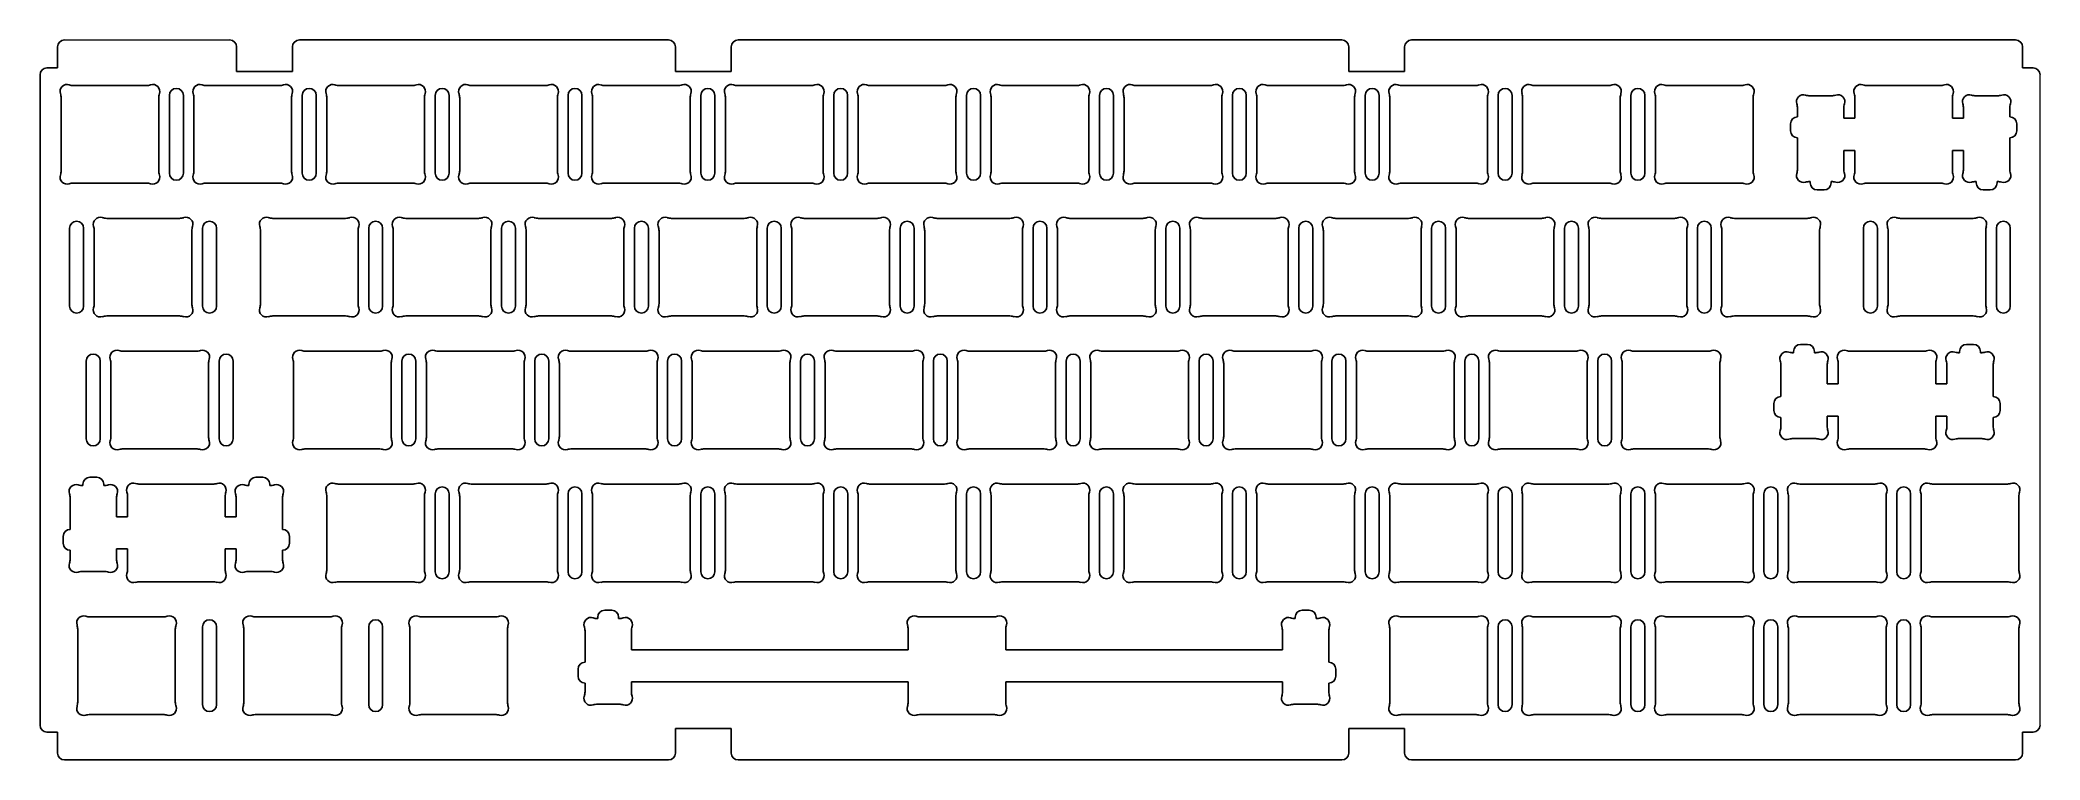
# Model space of a CAD drawing. Header units: millimetres. Extents: x 2769 to 3056, y 1000 to 1103.
import ezdxf

# ---------------------------------------------------------------- set-up
doc = ezdxf.new("R2010")
doc.units = ezdxf.units.MM
doc.layers.add('标注尺寸', color=2, linetype='Continuous')

msp = doc.modelspace()

# ---------------------------------------------------------------- linework, layer by layer
for p, q in [((2771.31, 1101.91), (2771.31, 1098.91)), ((2797, 1101.91), (2797, 1098.41)), ((2805, 1101.91), (2805, 1098.41)), ((2806, 1102.91), (2858.91, 1102.91)), ((2859.91, 1101.91), (2859.91, 1098.41)), ((2867.91, 1101.91), (2867.91, 1098.41)), ((2868.91, 1102.91), (2955.46, 1102.91)), ((2956.46, 1101.91), (2956.46, 1098.41)), ((2964.46, 1101.91), (2964.46, 1098.41)), ((3052.06, 1102.91), (2965.46, 1102.91)), ((3053.06, 1101.91), (3053.06, 1098.91)), ((2769.81, 1098.91), (2771.31, 1098.91)), ((2797, 1098.41), (2805, 1098.41)), ((2859.91, 1098.41), (2867.91, 1098.41)), ((2956.46, 1098.41), (2964.46, 1098.41)), ((3053.06, 1098.91), (3054.56, 1098.91)), ((2773.61, 1096.38), (2784.05, 1096.38)), ((2792.66, 1096.38), (2803.1, 1096.38)), ((2811.71, 1096.38), (2822.15, 1096.38)), ((2830.76, 1096.38), (2841.2, 1096.38)), ((2849.81, 1096.38), (2860.25, 1096.38)), ((2868.86, 1096.38), (2879.3, 1096.38)), ((2887.91, 1096.38), (2898.35, 1096.38)), ((2906.96, 1096.38), (2917.4, 1096.38)), ((2926.01, 1096.38), (2936.45, 1096.38)), ((2945.06, 1096.38), (2955.5, 1096.38)), ((2964.11, 1096.38), (2974.55, 1096.38)), ((2983.16, 1096.38), (2993.6, 1096.38)), ((3002.21, 1096.38), (3012.65, 1096.38)), ((3030.79, 1096.38), (3041.23, 1096.38)), ((2771.83, 1094.6), (2771.83, 1084.16)), ((2785.83, 1094.6), (2785.83, 1084.16)), ((2790.88, 1094.6), (2790.88, 1084.16)), ((2804.88, 1094.6), (2804.88, 1084.16)), ((2809.93, 1094.6), (2809.93, 1084.16)), ((2823.93, 1094.6), (2823.93, 1084.16)), ((2828.98, 1094.6), (2828.98, 1084.16)), ((2842.98, 1094.6), (2842.98, 1084.16)), ((2848.03, 1094.6), (2848.03, 1084.16)), ((2862.03, 1094.6), (2862.03, 1084.16)), ((2867.08, 1094.6), (2867.08, 1084.16)), ((2881.08, 1094.6), (2881.08, 1084.16)), ((2886.13, 1094.6), (2886.13, 1084.16)), ((2900.13, 1094.6), (2900.13, 1084.16)), ((2905.18, 1094.6), (2905.18, 1084.16)), ((2919.18, 1094.6), (2919.18, 1084.16)), ((2924.23, 1094.6), (2924.23, 1084.16)), ((2938.23, 1094.6), (2938.23, 1084.16)), ((2943.28, 1094.6), (2943.28, 1084.16)), ((2957.28, 1094.6), (2957.28, 1084.16)), ((2962.33, 1094.6), (2962.33, 1084.16)), ((2976.33, 1094.6), (2976.33, 1084.16)), ((2981.38, 1094.6), (2981.38, 1084.16)), ((2995.38, 1094.6), (2995.38, 1084.16)), ((3000.43, 1094.6), (3000.43, 1084.16)), ((3014.43, 1094.6), (3014.43, 1084.16)), ((3020.78, 1093.13), (3020.78, 1091.88)), ((3022.56, 1094.91), (3025.65, 1094.91)), ((3027.43, 1093.13), (3027.43, 1091.68)), ((3029.01, 1091.68), (3029.01, 1094.6)), ((3043.01, 1091.68), (3043.01, 1094.6)), ((3044.58, 1093.13), (3044.58, 1091.68)), ((3049.45, 1094.91), (3046.36, 1094.91)), ((3051.23, 1093.13), (3051.23, 1091.88)), ((3019.78, 1089.88), (3019.78, 1090.88)), ((3029.01, 1091.68), (3027.43, 1091.68)), ((3043.01, 1091.68), (3044.58, 1091.68)), ((3052.23, 1089.88), (3052.23, 1090.88)), ((3020.78, 1084.39), (3020.78, 1088.88)), ((3029.01, 1087.08), (3027.43, 1087.08)), ((3027.43, 1087.08), (3027.43, 1084.39)), ((3029.01, 1084.16), (3029.01, 1087.08)), ((3043.01, 1087.08), (3044.58, 1087.08)), ((3043.01, 1084.16), (3043.01, 1087.08)), ((3044.58, 1087.08), (3044.58, 1084.39)), ((3051.23, 1084.39), (3051.23, 1088.88)), ((2773.61, 1082.38), (2784.05, 1082.38)), ((2792.66, 1082.38), (2803.1, 1082.38)), ((2811.71, 1082.38), (2822.15, 1082.38)), ((2830.76, 1082.38), (2841.2, 1082.38)), ((2849.81, 1082.38), (2860.25, 1082.38)), ((2868.86, 1082.38), (2879.3, 1082.38)), ((2887.91, 1082.38), (2898.35, 1082.38)), ((2906.96, 1082.38), (2917.4, 1082.38)), ((2926.01, 1082.38), (2936.45, 1082.38)), ((2945.06, 1082.38), (2955.5, 1082.38)), ((2964.11, 1082.38), (2974.55, 1082.38)), ((2983.16, 1082.38), (2993.6, 1082.38)), ((3002.21, 1082.38), (3012.65, 1082.38)), ((3022.56, 1082.61), (3022.61, 1082.61)), ((3022.61, 1082.41), (3022.61, 1082.61)), ((3023.61, 1081.41), (3024.61, 1081.41)), ((3025.61, 1082.41), (3025.61, 1082.61)), ((3025.65, 1082.61), (3025.61, 1082.61)), ((3030.79, 1082.38), (3041.23, 1082.38)), ((3046.36, 1082.61), (3046.41, 1082.61)), ((3046.41, 1082.41), (3046.41, 1082.61)), ((3048.41, 1081.41), (3047.41, 1081.41)), ((3049.41, 1082.41), (3049.41, 1082.61)), ((3049.45, 1082.61), (3049.41, 1082.61)), ((2776.59, 1075.55), (2776.59, 1065.11)), ((2778.37, 1077.33), (2788.81, 1077.33)), ((2790.59, 1075.55), (2790.59, 1065.11)), ((2800.41, 1075.55), (2800.41, 1065.11)), ((2802.19, 1077.33), (2812.63, 1077.33)), ((2814.41, 1075.55), (2814.41, 1065.11)), ((2819.46, 1075.55), (2819.46, 1065.11)), ((2821.24, 1077.33), (2831.68, 1077.33)), ((2833.46, 1075.55), (2833.46, 1065.11)), ((2838.51, 1075.55), (2838.51, 1065.11)), ((2840.29, 1077.33), (2850.73, 1077.33)), ((2852.51, 1075.55), (2852.51, 1065.11)), ((2857.56, 1075.55), (2857.56, 1065.11)), ((2859.34, 1077.33), (2869.78, 1077.33)), ((2871.56, 1075.55), (2871.56, 1065.11)), ((2876.61, 1075.55), (2876.61, 1065.11)), ((2878.39, 1077.33), (2888.83, 1077.33)), ((2890.61, 1075.55), (2890.61, 1065.11)), ((2895.65, 1075.55), (2895.65, 1065.11)), ((2897.43, 1077.33), (2907.88, 1077.33)), ((2909.65, 1075.55), (2909.65, 1065.11)), ((2914.7, 1075.55), (2914.7, 1065.11)), ((2916.48, 1077.33), (2926.93, 1077.33)), ((2928.7, 1075.55), (2928.7, 1065.11)), ((2933.76, 1075.55), (2933.76, 1065.11)), ((2935.54, 1077.33), (2945.98, 1077.33)), ((2947.76, 1075.55), (2947.76, 1065.11)), ((2952.81, 1075.55), (2952.81, 1065.11)), ((2954.59, 1077.33), (2965.03, 1077.33)), ((2966.81, 1075.55), (2966.81, 1065.11)), ((2971.86, 1075.55), (2971.86, 1065.11)), ((2973.64, 1077.33), (2984.08, 1077.33)), ((2985.86, 1075.55), (2985.86, 1065.11)), ((2990.91, 1075.55), (2990.91, 1065.11)), ((2992.69, 1077.33), (3003.13, 1077.33)), ((3004.91, 1075.55), (3004.91, 1065.11)), ((3009.96, 1075.55), (3009.96, 1065.11)), ((3011.74, 1077.33), (3022.18, 1077.33)), ((3023.96, 1075.55), (3023.96, 1065.11)), ((3033.77, 1075.55), (3033.77, 1065.11)), ((3035.55, 1077.33), (3045.99, 1077.33)), ((3047.77, 1075.55), (3047.77, 1065.11)), ((2778.37, 1063.33), (2788.81, 1063.33)), ((2802.19, 1063.33), (2812.63, 1063.33)), ((2821.24, 1063.33), (2831.68, 1063.33)), ((2840.29, 1063.33), (2850.73, 1063.33)), ((2859.34, 1063.33), (2869.78, 1063.33)), ((2878.39, 1063.33), (2888.83, 1063.33)), ((2897.43, 1063.33), (2907.88, 1063.33)), ((2916.48, 1063.33), (2926.93, 1063.33)), ((2935.54, 1063.33), (2945.98, 1063.33)), ((2954.59, 1063.33), (2965.03, 1063.33)), ((2973.64, 1063.33), (2984.08, 1063.33)), ((2992.69, 1063.33), (3003.13, 1063.33)), ((3011.74, 1063.33), (3022.18, 1063.33)), ((3035.55, 1063.33), (3045.99, 1063.33)), ((2780.75, 1058.28), (2791.19, 1058.28)), ((2806.95, 1058.28), (2817.39, 1058.28)), ((2826, 1058.28), (2836.44, 1058.28)), ((2845.05, 1058.28), (2855.49, 1058.28)), ((2864.1, 1058.28), (2874.54, 1058.28)), ((2883.15, 1058.28), (2893.59, 1058.28)), ((2902.2, 1058.28), (2912.64, 1058.28)), ((2921.25, 1058.28), (2931.69, 1058.28)), ((2940.3, 1058.28), (2950.74, 1058.28)), ((2959.35, 1058.28), (2969.79, 1058.28)), ((2978.4, 1058.28), (2988.84, 1058.28)), ((2997.45, 1058.28), (3007.89, 1058.28)), ((3020.22, 1058.25), (3020.22, 1058.05)), ((3021.22, 1059.25), (3022.22, 1059.25)), ((3023.22, 1058.25), (3023.22, 1058.05)), ((3038.84, 1058.28), (3028.4, 1058.28)), ((3044.02, 1058.25), (3044.02, 1058.05)), ((3046.02, 1059.25), (3045.02, 1059.25)), ((3047.02, 1058.25), (3047.02, 1058.05)), ((2778.97, 1056.5), (2778.97, 1046.06)), ((2792.97, 1056.5), (2792.97, 1046.06)), ((2805.17, 1056.5), (2805.17, 1046.06)), ((2819.17, 1056.5), (2819.17, 1046.06)), ((2824.22, 1056.5), (2824.22, 1046.06)), ((2838.22, 1056.5), (2838.22, 1046.06)), ((2843.27, 1056.5), (2843.27, 1046.06)), ((2857.27, 1056.5), (2857.27, 1046.06)), ((2862.32, 1056.5), (2862.32, 1046.06)), ((2876.32, 1056.5), (2876.32, 1046.06)), ((2881.37, 1056.5), (2881.37, 1046.06)), ((2895.37, 1056.5), (2895.37, 1046.06)), ((2900.42, 1056.5), (2900.42, 1046.06)), ((2914.42, 1056.5), (2914.42, 1046.06)), ((2919.47, 1056.5), (2919.47, 1046.06)), ((2933.47, 1056.5), (2933.47, 1046.06)), ((2938.52, 1056.5), (2938.52, 1046.06)), ((2952.52, 1056.5), (2952.52, 1046.06)), ((2957.57, 1056.5), (2957.57, 1046.06)), ((2971.57, 1056.5), (2971.57, 1046.06)), ((2976.62, 1056.5), (2976.62, 1046.06)), ((2990.62, 1056.5), (2990.62, 1046.06)), ((2995.67, 1056.5), (2995.67, 1046.06)), ((3009.67, 1056.5), (3009.67, 1046.06)), ((3018.4, 1056.27), (3018.4, 1051.78)), ((3020.18, 1058.05), (3020.22, 1058.05)), ((3023.27, 1058.05), (3023.22, 1058.05)), ((3025.05, 1053.58), (3025.05, 1056.27)), ((3026.62, 1056.5), (3026.62, 1053.58)), ((3040.62, 1056.5), (3040.62, 1053.58)), ((3042.2, 1053.58), (3042.2, 1056.27)), ((3043.98, 1058.05), (3044.02, 1058.05)), ((3047.07, 1058.05), (3047.02, 1058.05)), ((3048.85, 1056.27), (3048.85, 1051.78)), ((3026.62, 1053.58), (3025.05, 1053.58)), ((3040.62, 1053.58), (3042.2, 1053.58)), ((3017.4, 1050.78), (3017.4, 1049.78)), ((3049.85, 1050.78), (3049.85, 1049.78)), ((3018.4, 1047.53), (3018.4, 1048.78)), ((3025.05, 1047.53), (3025.05, 1048.98)), ((3026.62, 1048.98), (3025.05, 1048.98)), ((3026.62, 1048.98), (3026.62, 1046.06)), ((3040.62, 1048.98), (3040.62, 1046.06)), ((3040.62, 1048.98), (3042.2, 1048.98)), ((3042.2, 1047.53), (3042.2, 1048.98)), ((3048.85, 1047.53), (3048.85, 1048.78)), ((2780.75, 1044.28), (2791.19, 1044.28)), ((2806.95, 1044.28), (2817.39, 1044.28)), ((2826, 1044.28), (2836.44, 1044.28)), ((2845.05, 1044.28), (2855.49, 1044.28)), ((2864.1, 1044.28), (2874.54, 1044.28)), ((2883.15, 1044.28), (2893.59, 1044.28)), ((2902.2, 1044.28), (2912.64, 1044.28)), ((2921.25, 1044.28), (2931.69, 1044.28)), ((2940.3, 1044.28), (2950.74, 1044.28)), ((2959.35, 1044.28), (2969.79, 1044.28)), ((2978.4, 1044.28), (2988.84, 1044.28)), ((2997.45, 1044.28), (3007.89, 1044.28)), ((3020.18, 1045.75), (3023.27, 1045.75)), ((3038.84, 1044.28), (3028.4, 1044.28)), ((3047.07, 1045.75), (3043.98, 1045.75)), ((2774.91, 1039), (2774.96, 1039)), ((2774.96, 1039.2), (2774.96, 1039)), ((2775.96, 1040.2), (2776.96, 1040.2)), ((2777.96, 1039.2), (2777.96, 1039)), ((2778, 1039), (2777.96, 1039)), ((2793.58, 1039.23), (2783.14, 1039.23)), ((2798.71, 1039), (2798.76, 1039)), ((2798.76, 1039.2), (2798.76, 1039)), ((2800.76, 1040.2), (2799.76, 1040.2)), ((2801.76, 1039.2), (2801.76, 1039)), ((2801.8, 1039), (2801.76, 1039)), ((2811.71, 1039.23), (2822.15, 1039.23)), ((2830.76, 1039.23), (2841.2, 1039.23)), ((2849.81, 1039.23), (2860.25, 1039.23)), ((2868.86, 1039.23), (2879.3, 1039.23)), ((2887.91, 1039.23), (2898.35, 1039.23)), ((2906.96, 1039.23), (2917.4, 1039.23)), ((2926.01, 1039.23), (2936.45, 1039.23)), ((2945.06, 1039.23), (2955.5, 1039.23)), ((2964.11, 1039.23), (2974.55, 1039.23)), ((2983.16, 1039.23), (2993.6, 1039.23)), ((3002.21, 1039.23), (3012.65, 1039.23)), ((3021.26, 1039.23), (3031.7, 1039.23)), ((3040.31, 1039.23), (3050.75, 1039.23)), ((2773.13, 1037.22), (2773.13, 1032.73)), ((2779.78, 1034.53), (2779.78, 1037.22)), ((2781.36, 1037.45), (2781.36, 1034.53)), ((2795.36, 1037.45), (2795.36, 1034.53)), ((2796.93, 1034.53), (2796.93, 1037.22)), ((2803.58, 1037.22), (2803.58, 1032.73)), ((2809.93, 1037.45), (2809.93, 1027.01)), ((2823.93, 1037.45), (2823.93, 1027.01)), ((2828.98, 1037.45), (2828.98, 1027.01)), ((2842.98, 1037.45), (2842.98, 1027.01)), ((2848.03, 1037.45), (2848.03, 1027.01)), ((2862.03, 1037.45), (2862.03, 1027.01)), ((2867.08, 1037.45), (2867.08, 1027.01)), ((2881.08, 1037.45), (2881.08, 1027.01)), ((2886.13, 1037.45), (2886.13, 1027.01)), ((2900.13, 1037.45), (2900.13, 1027.01)), ((2905.18, 1037.45), (2905.18, 1027.01)), ((2919.18, 1037.45), (2919.18, 1027.01)), ((2924.23, 1037.45), (2924.23, 1027.01)), ((2938.23, 1037.45), (2938.23, 1027.01)), ((2943.28, 1037.45), (2943.28, 1027.01)), ((2957.28, 1037.45), (2957.28, 1027.01)), ((2962.33, 1037.45), (2962.33, 1027.01)), ((2976.33, 1037.45), (2976.33, 1027.01)), ((2981.38, 1037.45), (2981.38, 1027.01)), ((2995.38, 1037.45), (2995.38, 1027.01)), ((3000.43, 1037.45), (3000.43, 1027.01)), ((3014.43, 1037.45), (3014.43, 1027.01)), ((3019.48, 1037.45), (3019.48, 1027.01)), ((3033.48, 1037.45), (3033.48, 1027.01)), ((3038.53, 1037.45), (3038.53, 1027.01)), ((3052.53, 1037.45), (3052.53, 1027.01)), ((2781.36, 1034.53), (2779.78, 1034.53)), ((2795.36, 1034.53), (2796.93, 1034.53)), ((2772.13, 1031.73), (2772.13, 1030.73)), ((2773.13, 1028.48), (2773.13, 1029.73)), ((2781.36, 1029.93), (2779.78, 1029.93)), ((2779.78, 1028.48), (2779.78, 1029.93)), ((2781.36, 1029.93), (2781.36, 1027.01)), ((2795.36, 1029.93), (2796.93, 1029.93)), ((2795.36, 1029.93), (2795.36, 1027.01)), ((2796.93, 1028.48), (2796.93, 1029.93)), ((2803.58, 1028.48), (2803.58, 1029.73)), ((2804.58, 1031.73), (2804.58, 1030.73)), ((2774.91, 1026.7), (2778, 1026.7)), ((2801.8, 1026.7), (2798.71, 1026.7)), ((2793.58, 1025.23), (2783.14, 1025.23)), ((2811.71, 1025.23), (2822.15, 1025.23)), ((2830.76, 1025.23), (2841.2, 1025.23)), ((2849.81, 1025.23), (2860.25, 1025.23)), ((2868.86, 1025.23), (2879.3, 1025.23)), ((2887.91, 1025.23), (2898.35, 1025.23)), ((2906.96, 1025.23), (2917.4, 1025.23)), ((2926.01, 1025.23), (2936.45, 1025.23)), ((2945.06, 1025.23), (2955.5, 1025.23)), ((2964.11, 1025.23), (2974.55, 1025.23)), ((2983.16, 1025.23), (2993.6, 1025.23)), ((3002.21, 1025.23), (3012.65, 1025.23)), ((3021.26, 1025.23), (3031.7, 1025.23)), ((3040.31, 1025.23), (3050.75, 1025.23)), ((2849.77, 1021.15), (2850.77, 1021.15)), ((2950.77, 1021.15), (2949.77, 1021.15)), ((2774.21, 1018.4), (2774.21, 1007.96)), ((2775.99, 1020.18), (2786.43, 1020.18)), ((2788.21, 1018.4), (2788.21, 1007.96)), ((2798.02, 1018.4), (2798.02, 1007.96)), ((2799.8, 1020.18), (2810.24, 1020.18)), ((2812.02, 1018.4), (2812.02, 1007.96)), ((2821.84, 1018.4), (2821.84, 1007.96)), ((2823.62, 1020.18), (2834.06, 1020.18)), ((2835.84, 1018.4), (2835.84, 1007.96)), ((2846.95, 1018.18), (2846.95, 1013.68)), ((2848.73, 1019.95), (2848.77, 1019.95)), ((2848.77, 1020.15), (2848.77, 1019.95)), ((2851.77, 1020.15), (2851.77, 1019.95)), ((2851.82, 1019.95), (2851.77, 1019.95)), ((2853.6, 1015.48), (2853.6, 1018.18)), ((2893.27, 1018.4), (2893.27, 1015.48)), ((2905.49, 1020.18), (2895.05, 1020.18)), ((2907.27, 1018.4), (2907.27, 1015.48)), ((2946.95, 1015.48), (2946.95, 1018.17)), ((2948.73, 1019.95), (2948.77, 1019.95)), ((2948.77, 1020.15), (2948.77, 1019.95)), ((2951.77, 1020.15), (2951.77, 1019.95)), ((2951.82, 1019.95), (2951.77, 1019.95)), ((2953.6, 1018.17), (2953.6, 1013.68)), ((2962.33, 1018.4), (2962.33, 1007.96)), ((2964.11, 1020.18), (2974.55, 1020.18)), ((2976.33, 1018.4), (2976.33, 1007.96)), ((2981.38, 1018.4), (2981.38, 1007.96)), ((2983.16, 1020.18), (2993.6, 1020.18)), ((2995.38, 1018.4), (2995.38, 1007.96)), ((3000.43, 1018.4), (3000.43, 1007.96)), ((3002.21, 1020.18), (3012.65, 1020.18)), ((3014.43, 1018.4), (3014.43, 1007.96)), ((3019.48, 1018.4), (3019.48, 1007.96)), ((3021.26, 1020.18), (3031.7, 1020.18)), ((3033.48, 1018.4), (3033.48, 1007.96)), ((3038.53, 1018.4), (3038.53, 1007.96)), ((3040.31, 1020.18), (3050.75, 1020.18)), ((3052.53, 1018.4), (3052.53, 1007.96)), ((2893.27, 1015.48), (2853.6, 1015.48)), ((2907.27, 1015.48), (2946.95, 1015.48)), ((2845.95, 1012.68), (2845.95, 1011.68)), ((2954.6, 1012.68), (2954.6, 1011.68)), ((2846.95, 1009.43), (2846.95, 1010.68)), ((2893.27, 1010.88), (2853.6, 1010.88)), ((2853.6, 1009.43), (2853.6, 1010.88)), ((2893.27, 1010.88), (2893.27, 1007.96)), ((2907.27, 1010.88), (2946.95, 1010.88)), ((2907.27, 1010.88), (2907.27, 1007.96)), ((2946.95, 1009.43), (2946.95, 1010.88)), ((2953.6, 1009.43), (2953.6, 1010.68)), ((2848.73, 1007.65), (2851.82, 1007.65)), ((2951.82, 1007.65), (2948.73, 1007.65)), ((2769.81, 1003.66), (2771.31, 1003.66)), ((2771.31, 1000.66), (2771.31, 1003.66)), ((2775.99, 1006.18), (2786.43, 1006.18)), ((2799.8, 1006.18), (2810.24, 1006.18)), ((2823.62, 1006.18), (2834.06, 1006.18)), ((2859.91, 1004.16), (2867.91, 1004.16)), ((2859.91, 1000.66), (2859.91, 1004.16)), ((2867.91, 1000.66), (2867.91, 1004.16)), ((2905.49, 1006.18), (2895.05, 1006.18)), ((2956.46, 1004.16), (2964.46, 1004.16)), ((2956.46, 1000.66), (2956.46, 1004.16)), ((2964.11, 1006.18), (2974.55, 1006.18)), ((2964.46, 1000.66), (2964.46, 1004.16)), ((2983.16, 1006.18), (2993.6, 1006.18)), ((3002.21, 1006.18), (3012.65, 1006.18)), ((3021.26, 1006.18), (3031.7, 1006.18)), ((3040.31, 1006.18), (3050.75, 1006.18)), ((3053.06, 1000.66), (3053.06, 1003.66)), ((3053.06, 1003.66), (3054.56, 1003.66)), ((2772.31, 999.66), (2858.91, 999.66)), ((2955.46, 999.66), (2868.91, 999.66)), ((3052.06, 999.66), (2965.46, 999.66))]:
    msp.add_line(p, q)
at = {"color": 7, "linetype": 'Continuous', "lineweight": 13, "ltscale": 0.004204}
msp.add_line((2772.31, 1102.91), (2796, 1102.91), dxfattribs=at)
at = {"linetype": 'Continuous'}
msp.add_line((2768.81, 1097.91), (2768.81, 1004.66), dxfattribs=at)
at = {"color": 7, "linetype": 'Continuous', "lineweight": 13, "ltscale": 0.027756}
msp.add_line((3055.56, 1004.66), (3055.56, 1097.91), dxfattribs=at)
for centre, radius, start, end in [((2772.31, 1101.91), 1, 90, 180), ((2796, 1101.91), 1, 0, 90), ((2806, 1101.91), 1, 90, 180), ((2858.91, 1101.91), 1, 0, 90), ((2868.91, 1101.91), 1, 90, 180), ((2955.46, 1101.91), 1, 0, 90), ((2965.46, 1101.91), 1, 90, 180), ((3052.06, 1101.91), 1, 0, 90), ((2769.81, 1097.91), 1, 90, 180), ((3054.56, 1097.91), 1, 0, 90), ((2772.68, 1095.53), 1, 72.0237, 197.9763), ((2773.61, 1098.38), 2, 252.0237, 270), ((2784.05, 1098.38), 2, 270, 287.9763), ((2784.98, 1095.53), 1, 342.0237, 107.9763), ((2791.73, 1095.53), 1, 72.0237, 197.9763), ((2792.66, 1098.38), 2, 252.0237, 270), ((2803.1, 1098.38), 2, 270, 287.9763), ((2804.03, 1095.53), 1, 342.0237, 107.9763), ((2810.78, 1095.53), 1, 72.0237, 197.9763), ((2811.71, 1098.38), 2, 252.0237, 270), ((2822.15, 1098.38), 2, 270, 287.9763), ((2823.08, 1095.53), 1, 342.0237, 107.9763), ((2829.83, 1095.53), 1, 72.0237, 197.9763), ((2830.76, 1098.38), 2, 252.0237, 270), ((2841.2, 1098.38), 2, 270, 287.9763), ((2842.13, 1095.53), 1, 342.0237, 107.9763), ((2848.88, 1095.53), 1, 72.0237, 197.9763), ((2849.81, 1098.38), 2, 252.0237, 270), ((2860.25, 1098.38), 2, 270, 287.9763), ((2861.18, 1095.53), 1, 342.0237, 107.9763), ((2867.93, 1095.53), 1, 72.0237, 197.9763), ((2868.86, 1098.38), 2, 252.0237, 270), ((2879.3, 1098.38), 2, 270, 287.9763), ((2880.23, 1095.53), 1, 342.0237, 107.9763), ((2886.98, 1095.53), 1, 72.0237, 197.9763), ((2887.91, 1098.38), 2, 252.0237, 270), ((2898.35, 1098.38), 2, 270, 287.9763), ((2899.28, 1095.53), 1, 342.0237, 107.9763), ((2906.04, 1095.53), 1, 72.0237, 197.9763), ((2906.96, 1098.38), 2, 252.0237, 270), ((2917.4, 1098.38), 2, 270, 287.9763), ((2918.33, 1095.53), 1, 342.0237, 107.9763), ((2925.09, 1095.53), 1, 72.0237, 197.9763), ((2926.01, 1098.38), 2, 252.0237, 270), ((2936.45, 1098.38), 2, 270, 287.9763), ((2937.38, 1095.53), 1, 342.0237, 107.9763), ((2944.14, 1095.53), 1, 72.0237, 197.9763), ((2945.06, 1098.38), 2, 252.0237, 270), ((2955.5, 1098.38), 2, 270, 287.9763), ((2956.43, 1095.53), 1, 342.0237, 107.9763), ((2963.19, 1095.53), 1, 72.0237, 197.9763), ((2964.11, 1098.38), 2, 252.0237, 270), ((2974.55, 1098.38), 2, 270, 287.9763), ((2975.48, 1095.53), 1, 342.0237, 107.9763), ((2982.24, 1095.53), 1, 72.0237, 197.9763), ((2983.16, 1098.38), 2, 252.0237, 270), ((2993.6, 1098.38), 2, 270, 287.9763), ((2994.53, 1095.53), 1, 342.0237, 107.9763), ((3001.29, 1095.53), 1, 72.0237, 197.9763), ((3002.21, 1098.38), 2, 252.0237, 270), ((3012.65, 1098.38), 2, 270, 287.9763), ((3013.58, 1095.53), 1, 342.0237, 107.9763), ((3029.86, 1095.53), 1, 72.0237, 197.9763), ((3030.79, 1098.38), 2, 252.0237, 270), ((3041.23, 1098.38), 2, 270, 287.9763), ((3042.15, 1095.53), 1, 342.0237, 107.9763), ((2769.83, 1094.6), 2, 0, 17.9763), ((2787.83, 1094.6), 2, 162.0237, 180), ((2788.88, 1094.6), 2, 0, 17.9763), ((2806.88, 1094.6), 2, 162.0237, 180), ((2807.93, 1094.6), 2, 0, 17.9763), ((2825.93, 1094.6), 2, 162.0237, 180), ((2826.98, 1094.6), 2, 0, 17.9763), ((2844.98, 1094.6), 2, 162.0237, 180), ((2846.03, 1094.6), 2, 0, 17.9763), ((2864.03, 1094.6), 2, 162.0237, 180), ((2865.08, 1094.6), 2, 0, 17.9763), ((2883.08, 1094.6), 2, 162.0237, 180), ((2884.13, 1094.6), 2, 0, 17.9763), ((2902.13, 1094.6), 2, 162.0237, 180), ((2903.18, 1094.6), 2, 0, 17.9763), ((2921.18, 1094.6), 2, 162.0237, 180), ((2922.23, 1094.6), 2, 0, 17.9763), ((2940.23, 1094.6), 2, 162.0237, 180), ((2941.28, 1094.6), 2, 0, 17.9763), ((2959.28, 1094.6), 2, 162.0237, 180), ((2960.33, 1094.6), 2, 0, 17.9763), ((2978.33, 1094.6), 2, 162.0237, 180), ((2979.38, 1094.6), 2, 0, 17.9763), ((2997.38, 1094.6), 2, 162.0237, 180), ((2998.43, 1094.6), 2, 0, 17.9763), ((3016.43, 1094.6), 2, 162.0237, 180), ((3021.64, 1094.06), 1, 72.0237, 197.9763), ((3018.78, 1093.13), 2, 0, 17.9763), ((3022.56, 1096.91), 2, 252.0237, 270), ((3025.65, 1096.91), 2, 270, 287.9763), ((3026.58, 1094.06), 1, 342.0237, 107.9763), ((3029.43, 1093.13), 2, 162.0237, 180), ((3027.01, 1094.6), 2, 0, 17.9763), ((3045.01, 1094.6), 2, 162.0237, 180), ((3045.44, 1094.06), 1, 72.0237, 197.9763), ((3042.58, 1093.13), 2, 0, 17.9763), ((3046.36, 1096.91), 2, 252.0237, 270), ((3049.45, 1096.91), 2, 270, 287.9763), ((3050.38, 1094.06), 1, 342.0237, 107.9763), ((3053.23, 1093.13), 2, 162.0237, 180), ((3020.78, 1090.88), 1, 90, 180), ((3020.78, 1089.88), 1, 180, 270), ((3051.23, 1090.88), 1, 0, 90), ((3051.23, 1089.88), 1, 270, 0), ((2769.83, 1084.16), 2, 342.0237, 0), ((2787.83, 1084.16), 2, 180, 197.9763), ((2788.88, 1084.16), 2, 342.0237, 0), ((2806.88, 1084.16), 2, 180, 197.9763), ((2807.93, 1084.16), 2, 342.0237, 0), ((2825.93, 1084.16), 2, 180, 197.9763), ((2826.98, 1084.16), 2, 342.0237, 0), ((2844.98, 1084.16), 2, 180, 197.9763), ((2846.03, 1084.16), 2, 342.0237, 0), ((2864.03, 1084.16), 2, 180, 197.9763), ((2865.08, 1084.16), 2, 342.0237, 0), ((2883.08, 1084.16), 2, 180, 197.9763), ((2884.13, 1084.16), 2, 342.0237, 0), ((2902.13, 1084.16), 2, 180, 197.9763), ((2903.18, 1084.16), 2, 342.0237, 0), ((2921.18, 1084.16), 2, 180, 197.9763), ((2922.23, 1084.16), 2, 342.0237, 0), ((2940.23, 1084.16), 2, 180, 197.9763), ((2941.28, 1084.16), 2, 342.0237, 0), ((2959.28, 1084.16), 2, 180, 197.9763), ((2960.33, 1084.16), 2, 342.0237, 0), ((2978.33, 1084.16), 2, 180, 197.9763), ((2979.38, 1084.16), 2, 342.0237, 0), ((2997.38, 1084.16), 2, 180, 197.9763), ((2998.43, 1084.16), 2, 342.0237, 0), ((3016.43, 1084.16), 2, 180, 197.9763), ((3018.78, 1084.39), 2, 342.0237, 0), ((3029.43, 1084.39), 2, 180, 197.9763), ((3027.01, 1084.16), 2, 342.0237, 0), ((3045.01, 1084.16), 2, 180, 197.9763), ((3042.58, 1084.39), 2, 342.0237, 0), ((3053.23, 1084.39), 2, 180, 197.9763), ((2772.68, 1083.24), 1, 162.0237, 287.9763), ((2773.61, 1080.38), 2, 90, 107.9763), ((2784.05, 1080.38), 2, 72.0237, 90), ((2784.98, 1083.24), 1, 252.0237, 17.9763), ((2791.73, 1083.24), 1, 162.0237, 287.9763), ((2792.66, 1080.38), 2, 90, 107.9763), ((2803.1, 1080.38), 2, 72.0237, 90), ((2804.03, 1083.24), 1, 252.0237, 17.9763), ((2810.78, 1083.24), 1, 162.0237, 287.9763), ((2811.71, 1080.38), 2, 90, 107.9763), ((2822.15, 1080.38), 2, 72.0237, 90), ((2823.08, 1083.24), 1, 252.0237, 17.9763), ((2829.83, 1083.24), 1, 162.0237, 287.9763), ((2830.76, 1080.38), 2, 90, 107.9763), ((2841.2, 1080.38), 2, 72.0237, 90), ((2842.13, 1083.24), 1, 252.0237, 17.9763), ((2848.88, 1083.24), 1, 162.0237, 287.9763), ((2849.81, 1080.38), 2, 90, 107.9763), ((2860.25, 1080.38), 2, 72.0237, 90), ((2861.18, 1083.24), 1, 252.0237, 17.9763), ((2867.93, 1083.24), 1, 162.0237, 287.9763), ((2868.86, 1080.38), 2, 90, 107.9763), ((2879.3, 1080.38), 2, 72.0237, 90), ((2880.23, 1083.24), 1, 252.0237, 17.9763), ((2886.98, 1083.24), 1, 162.0237, 287.9763), ((2887.91, 1080.38), 2, 90, 107.9763), ((2898.35, 1080.38), 2, 72.0237, 90), ((2899.28, 1083.24), 1, 252.0237, 17.9763), ((2906.04, 1083.24), 1, 162.0237, 287.9763), ((2906.96, 1080.38), 2, 90, 107.9763), ((2917.4, 1080.38), 2, 72.0237, 90), ((2918.33, 1083.24), 1, 252.0237, 17.9763), ((2925.09, 1083.24), 1, 162.0237, 287.9763), ((2926.01, 1080.38), 2, 90, 107.9763), ((2936.45, 1080.38), 2, 72.0237, 90), ((2937.38, 1083.24), 1, 252.0237, 17.9763), ((2944.14, 1083.24), 1, 162.0237, 287.9763), ((2945.06, 1080.38), 2, 90, 107.9763), ((2955.5, 1080.38), 2, 72.0237, 90), ((2956.43, 1083.24), 1, 252.0237, 17.9763), ((2963.19, 1083.24), 1, 162.0237, 287.9763), ((2964.11, 1080.38), 2, 90, 107.9763), ((2974.55, 1080.38), 2, 72.0237, 90), ((2975.48, 1083.24), 1, 252.0237, 17.9763), ((2982.24, 1083.24), 1, 162.0237, 287.9763), ((2983.16, 1080.38), 2, 90, 107.9763), ((2993.6, 1080.38), 2, 72.0237, 90), ((2994.53, 1083.24), 1, 252.0237, 17.9763), ((3001.29, 1083.24), 1, 162.0237, 287.9763), ((3002.21, 1080.38), 2, 90, 107.9763), ((3012.65, 1080.38), 2, 72.0237, 90), ((3013.58, 1083.24), 1, 252.0237, 17.9763), ((3021.64, 1083.47), 1, 162.0237, 287.9763), ((3022.56, 1080.61), 2, 90, 107.9763), ((3023.61, 1082.41), 1, 180, 270), ((3024.61, 1082.41), 1, 270, 0), ((3025.65, 1080.61), 2, 72.0237, 90), ((3026.58, 1083.47), 1, 252.0237, 17.9763), ((3029.86, 1083.24), 1, 162.0237, 287.9763), ((3030.79, 1080.38), 2, 90, 107.9763), ((3041.23, 1080.38), 2, 72.0237, 90), ((3042.15, 1083.24), 1, 252.0237, 17.9763), ((3045.44, 1083.47), 1, 162.0237, 287.9763), ((3046.36, 1080.61), 2, 90, 107.9763), ((3047.41, 1082.41), 1, 180, 270), ((3048.41, 1082.41), 1, 270, 0), ((3049.45, 1080.61), 2, 72.0237, 90), ((3050.38, 1083.47), 1, 252.0237, 17.9763), ((2777.45, 1076.48), 1, 72.0237, 197.9763), ((2774.59, 1075.55), 2, 0, 17.9763), ((2778.37, 1079.33), 2, 252.0237, 270), ((2788.81, 1079.33), 2, 270, 287.9763), ((2789.74, 1076.48), 1, 342.0237, 107.9763), ((2792.59, 1075.55), 2, 162.0237, 180), ((2801.26, 1076.48), 1, 72.0237, 197.9763), ((2798.41, 1075.55), 2, 0, 17.9763), ((2802.19, 1079.33), 2, 252.0237, 270), ((2812.63, 1079.33), 2, 270, 287.9763), ((2813.55, 1076.48), 1, 342.0237, 107.9763), ((2816.41, 1075.55), 2, 162.0237, 180), ((2820.31, 1076.48), 1, 72.0237, 197.9763), ((2817.46, 1075.55), 2, 0, 17.9763), ((2821.24, 1079.33), 2, 252.0237, 270), ((2831.68, 1079.33), 2, 270, 287.9763), ((2832.6, 1076.48), 1, 342.0237, 107.9763), ((2835.46, 1075.55), 2, 162.0237, 180), ((2839.36, 1076.48), 1, 72.0237, 197.9763), ((2836.51, 1075.55), 2, 0, 17.9763), ((2840.29, 1079.33), 2, 252.0237, 270), ((2850.73, 1079.33), 2, 270, 287.9763), ((2851.65, 1076.48), 1, 342.0237, 107.9763), ((2854.51, 1075.55), 2, 162.0237, 180), ((2858.41, 1076.48), 1, 72.0237, 197.9763), ((2855.56, 1075.55), 2, 0, 17.9763), ((2859.34, 1079.33), 2, 252.0237, 270), ((2869.78, 1079.33), 2, 270, 287.9763), ((2870.7, 1076.48), 1, 342.0237, 107.9763), ((2873.56, 1075.55), 2, 162.0237, 180), ((2877.46, 1076.48), 1, 72.0237, 197.9763), ((2874.61, 1075.55), 2, 0, 17.9763), ((2878.39, 1079.33), 2, 252.0237, 270), ((2888.83, 1079.33), 2, 270, 287.9763), ((2889.75, 1076.48), 1, 342.0237, 107.9763), ((2892.61, 1075.55), 2, 162.0237, 180), ((2896.51, 1076.48), 1, 72.0237, 197.9763), ((2893.65, 1075.55), 2, 0, 17.9763), ((2897.43, 1079.33), 2, 252.0237, 270), ((2907.88, 1079.33), 2, 270, 287.9763), ((2908.8, 1076.48), 1, 342.0237, 107.9763), ((2911.65, 1075.55), 2, 162.0237, 180), ((2915.56, 1076.48), 1, 72.0237, 197.9763), ((2912.7, 1075.55), 2, 0, 17.9763), ((2916.48, 1079.33), 2, 252.0237, 270), ((2926.93, 1079.33), 2, 270, 287.9763), ((2927.85, 1076.48), 1, 342.0237, 107.9763), ((2930.7, 1075.55), 2, 162.0237, 180), ((2934.61, 1076.48), 1, 72.0237, 197.9763), ((2931.76, 1075.55), 2, 0, 17.9763), ((2935.54, 1079.33), 2, 252.0237, 270), ((2945.98, 1079.33), 2, 270, 287.9763), ((2946.9, 1076.48), 1, 342.0237, 107.9763), ((2949.76, 1075.55), 2, 162.0237, 180), ((2953.66, 1076.48), 1, 72.0237, 197.9763), ((2950.81, 1075.55), 2, 0, 17.9763), ((2954.59, 1079.33), 2, 252.0237, 270), ((2965.03, 1079.33), 2, 270, 287.9763), ((2965.95, 1076.48), 1, 342.0237, 107.9763), ((2968.81, 1075.55), 2, 162.0237, 180), ((2972.71, 1076.48), 1, 72.0237, 197.9763), ((2969.86, 1075.55), 2, 0, 17.9763), ((2973.64, 1079.33), 2, 252.0237, 270), ((2984.08, 1079.33), 2, 270, 287.9763), ((2985, 1076.48), 1, 342.0237, 107.9763), ((2987.86, 1075.55), 2, 162.0237, 180), ((2991.76, 1076.48), 1, 72.0237, 197.9763), ((2988.91, 1075.55), 2, 0, 17.9763), ((2992.69, 1079.33), 2, 252.0237, 270), ((3003.13, 1079.33), 2, 270, 287.9763), ((3004.05, 1076.48), 1, 342.0237, 107.9763), ((3006.91, 1075.55), 2, 162.0237, 180), ((3010.81, 1076.48), 1, 72.0237, 197.9763), ((3007.96, 1075.55), 2, 0, 17.9763), ((3011.74, 1079.33), 2, 252.0237, 270), ((3022.18, 1079.33), 2, 270, 287.9763), ((3023.1, 1076.48), 1, 342.0237, 107.9763), ((3025.96, 1075.55), 2, 162.0237, 180), ((3034.62, 1076.48), 1, 72.0237, 197.9763), ((3031.77, 1075.55), 2, 0, 17.9763), ((3035.55, 1079.33), 2, 252.0237, 270), ((3045.99, 1079.33), 2, 270, 287.9763), ((3046.91, 1076.48), 1, 342.0237, 107.9763), ((3049.77, 1075.55), 2, 162.0237, 180), ((2777.45, 1064.19), 1, 162.0237, 287.9763), ((2774.59, 1065.11), 2, 342.0237, 0), ((2789.74, 1064.19), 1, 252.0237, 17.9763), ((2792.59, 1065.11), 2, 180, 197.9763), ((2801.26, 1064.19), 1, 162.0237, 287.9763), ((2798.41, 1065.11), 2, 342.0237, 0), ((2813.55, 1064.19), 1, 252.0237, 17.9763), ((2816.41, 1065.11), 2, 180, 197.9763), ((2820.31, 1064.19), 1, 162.0237, 287.9763), ((2817.46, 1065.11), 2, 342.0237, 0), ((2832.6, 1064.19), 1, 252.0237, 17.9763), ((2835.46, 1065.11), 2, 180, 197.9763), ((2839.36, 1064.19), 1, 162.0237, 287.9763), ((2836.51, 1065.11), 2, 342.0237, 0), ((2851.65, 1064.19), 1, 252.0237, 17.9763), ((2854.51, 1065.11), 2, 180, 197.9763), ((2858.41, 1064.19), 1, 162.0237, 287.9763), ((2855.56, 1065.11), 2, 342.0237, 0), ((2870.7, 1064.19), 1, 252.0237, 17.9763), ((2873.56, 1065.11), 2, 180, 197.9763), ((2877.46, 1064.19), 1, 162.0237, 287.9763), ((2874.61, 1065.11), 2, 342.0237, 0), ((2889.75, 1064.19), 1, 252.0237, 17.9763), ((2892.61, 1065.11), 2, 180, 197.9763), ((2896.51, 1064.19), 1, 162.0237, 287.9763), ((2893.65, 1065.11), 2, 342.0237, 0), ((2908.8, 1064.19), 1, 252.0237, 17.9763), ((2911.65, 1065.11), 2, 180, 197.9763), ((2915.56, 1064.19), 1, 162.0237, 287.9763), ((2912.7, 1065.11), 2, 342.0237, 0), ((2927.85, 1064.19), 1, 252.0237, 17.9763), ((2930.7, 1065.11), 2, 180, 197.9763), ((2934.61, 1064.19), 1, 162.0237, 287.9763), ((2931.76, 1065.11), 2, 342.0237, 0), ((2946.9, 1064.19), 1, 252.0237, 17.9763), ((2949.76, 1065.11), 2, 180, 197.9763), ((2953.66, 1064.19), 1, 162.0237, 287.9763), ((2950.81, 1065.11), 2, 342.0237, 0), ((2965.95, 1064.19), 1, 252.0237, 17.9763), ((2968.81, 1065.11), 2, 180, 197.9763), ((2972.71, 1064.19), 1, 162.0237, 287.9763), ((2969.86, 1065.11), 2, 342.0237, 0), ((2985, 1064.19), 1, 252.0237, 17.9763), ((2987.86, 1065.11), 2, 180, 197.9763), ((2991.76, 1064.19), 1, 162.0237, 287.9763), ((2988.91, 1065.11), 2, 342.0237, 0), ((3004.05, 1064.19), 1, 252.0237, 17.9763), ((3006.91, 1065.11), 2, 180, 197.9763), ((3010.81, 1064.19), 1, 162.0237, 287.9763), ((3007.96, 1065.11), 2, 342.0237, 0), ((3023.1, 1064.19), 1, 252.0237, 17.9763), ((3025.96, 1065.11), 2, 180, 197.9763), ((3034.62, 1064.19), 1, 162.0237, 287.9763), ((3031.77, 1065.11), 2, 342.0237, 0), ((3046.91, 1064.19), 1, 252.0237, 17.9763), ((3049.77, 1065.11), 2, 180, 197.9763), ((2778.37, 1061.33), 2, 90, 107.9763), ((2788.81, 1061.33), 2, 72.0237, 90), ((2802.19, 1061.33), 2, 90, 107.9763), ((2812.63, 1061.33), 2, 72.0237, 90), ((2821.24, 1061.33), 2, 90, 107.9763), ((2831.68, 1061.33), 2, 72.0237, 90), ((2840.29, 1061.33), 2, 90, 107.9763), ((2850.73, 1061.33), 2, 72.0237, 90), ((2859.34, 1061.33), 2, 90, 107.9763), ((2869.78, 1061.33), 2, 72.0237, 90), ((2878.39, 1061.33), 2, 90, 107.9763), ((2888.83, 1061.33), 2, 72.0237, 90), ((2897.43, 1061.33), 2, 90, 107.9763), ((2907.88, 1061.33), 2, 72.0237, 90), ((2916.48, 1061.33), 2, 90, 107.9763), ((2926.93, 1061.33), 2, 72.0237, 90), ((2935.54, 1061.33), 2, 90, 107.9763), ((2945.98, 1061.33), 2, 72.0237, 90), ((2954.59, 1061.33), 2, 90, 107.9763), ((2965.03, 1061.33), 2, 72.0237, 90), ((2973.64, 1061.33), 2, 90, 107.9763), ((2984.08, 1061.33), 2, 72.0237, 90), ((2992.69, 1061.33), 2, 90, 107.9763), ((3003.13, 1061.33), 2, 72.0237, 90), ((3011.74, 1061.33), 2, 90, 107.9763), ((3022.18, 1061.33), 2, 72.0237, 90), ((3035.55, 1061.33), 2, 90, 107.9763), ((3045.99, 1061.33), 2, 72.0237, 90), ((2779.83, 1057.43), 1, 72.0237, 197.9763), ((2780.75, 1060.28), 2, 252.0237, 270), ((2791.19, 1060.28), 2, 270, 287.9763), ((2792.12, 1057.43), 1, 342.0237, 107.9763), ((2806.02, 1057.43), 1, 72.0237, 197.9763), ((2806.95, 1060.28), 2, 252.0237, 270), ((2817.39, 1060.28), 2, 270, 287.9763), ((2818.32, 1057.43), 1, 342.0237, 107.9763), ((2825.07, 1057.43), 1, 72.0237, 197.9763), ((2826, 1060.28), 2, 252.0237, 270), ((2836.44, 1060.28), 2, 270, 287.9763), ((2837.37, 1057.43), 1, 342.0237, 107.9763), ((2844.12, 1057.43), 1, 72.0237, 197.9763), ((2845.05, 1060.28), 2, 252.0237, 270), ((2855.49, 1060.28), 2, 270, 287.9763), ((2856.42, 1057.43), 1, 342.0237, 107.9763), ((2863.17, 1057.43), 1, 72.0237, 197.9763), ((2864.1, 1060.28), 2, 252.0237, 270), ((2874.54, 1060.28), 2, 270, 287.9763), ((2875.47, 1057.43), 1, 342.0237, 107.9763), ((2882.22, 1057.43), 1, 72.0237, 197.9763), ((2883.15, 1060.28), 2, 252.0237, 270), ((2893.59, 1060.28), 2, 270, 287.9763), ((2894.52, 1057.43), 1, 342.0237, 107.9763), ((2901.27, 1057.43), 1, 72.0237, 197.9763), ((2902.2, 1060.28), 2, 252.0237, 270), ((2912.64, 1060.28), 2, 270, 287.9763), ((2913.56, 1057.43), 1, 342.0237, 107.9763), ((2920.32, 1057.43), 1, 72.0237, 197.9763), ((2921.25, 1060.28), 2, 252.0237, 270), ((2931.69, 1060.28), 2, 270, 287.9763), ((2932.61, 1057.43), 1, 342.0237, 107.9763), ((2939.37, 1057.43), 1, 72.0237, 197.9763), ((2940.3, 1060.28), 2, 252.0237, 270), ((2950.74, 1060.28), 2, 270, 287.9763), ((2951.67, 1057.43), 1, 342.0237, 107.9763), ((2958.42, 1057.43), 1, 72.0237, 197.9763), ((2959.35, 1060.28), 2, 252.0237, 270), ((2969.79, 1060.28), 2, 270, 287.9763), ((2970.72, 1057.43), 1, 342.0237, 107.9763), ((2977.47, 1057.43), 1, 72.0237, 197.9763), ((2978.4, 1060.28), 2, 252.0237, 270), ((2988.84, 1060.28), 2, 270, 287.9763), ((2989.77, 1057.43), 1, 342.0237, 107.9763), ((2996.52, 1057.43), 1, 72.0237, 197.9763), ((2997.45, 1060.28), 2, 252.0237, 270), ((3007.89, 1060.28), 2, 270, 287.9763), ((3008.82, 1057.43), 1, 342.0237, 107.9763), ((3019.25, 1057.2), 1, 72.0237, 197.9763), ((3020.18, 1060.05), 2, 252.0237, 270), ((3021.22, 1058.25), 1, 90, 180), ((3022.22, 1058.25), 1, 0, 90), ((3023.27, 1060.05), 2, 270, 287.9763), ((3024.19, 1057.2), 1, 342.0237, 107.9763), ((3027.48, 1057.43), 1, 72.0237, 197.9763), ((3028.4, 1060.28), 2, 252.0237, 270), ((3038.84, 1060.28), 2, 270, 287.9763), ((3039.77, 1057.43), 1, 342.0237, 107.9763), ((3043.05, 1057.2), 1, 72.0237, 197.9763), ((3043.98, 1060.05), 2, 252.0237, 270), ((3045.02, 1058.25), 1, 90, 180), ((3046.02, 1058.25), 1, 0, 90), ((3047.07, 1060.05), 2, 270, 287.9763), ((3047.99, 1057.2), 1, 342.0237, 107.9763), ((2776.97, 1056.5), 2, 0, 17.9763), ((2794.97, 1056.5), 2, 162.0237, 180), ((2803.17, 1056.5), 2, 0, 17.9763), ((2821.17, 1056.5), 2, 162.0237, 180), ((2822.22, 1056.5), 2, 0, 17.9763), ((2840.22, 1056.5), 2, 162.0237, 180), ((2841.27, 1056.5), 2, 0, 17.9763), ((2859.27, 1056.5), 2, 162.0237, 180), ((2860.32, 1056.5), 2, 0, 17.9763), ((2878.32, 1056.5), 2, 162.0237, 180), ((2879.37, 1056.5), 2, 0, 17.9763), ((2897.37, 1056.5), 2, 162.0237, 180), ((2898.42, 1056.5), 2, 0, 17.9763), ((2916.42, 1056.5), 2, 162.0237, 180), ((2917.47, 1056.5), 2, 0, 17.9763), ((2935.47, 1056.5), 2, 162.0237, 180), ((2936.52, 1056.5), 2, 0, 17.9763), ((2954.52, 1056.5), 2, 162.0237, 180), ((2955.57, 1056.5), 2, 0, 17.9763), ((2973.57, 1056.5), 2, 162.0237, 180), ((2974.62, 1056.5), 2, 0, 17.9763), ((2992.62, 1056.5), 2, 162.0237, 180), ((2993.67, 1056.5), 2, 0, 17.9763), ((3011.67, 1056.5), 2, 162.0237, 180), ((3016.4, 1056.27), 2, 0, 17.9763), ((3027.05, 1056.27), 2, 162.0237, 180), ((3024.62, 1056.5), 2, 0, 17.9763), ((3042.62, 1056.5), 2, 162.0237, 180), ((3040.2, 1056.27), 2, 0, 17.9763), ((3050.85, 1056.27), 2, 162.0237, 180), ((3018.4, 1050.78), 1, 90, 180), ((3018.4, 1049.78), 1, 180, 270), ((3048.85, 1050.78), 1, 0, 90), ((3048.85, 1049.78), 1, 270, 0), ((3019.25, 1046.61), 1, 162.0237, 287.9763), ((3016.4, 1047.53), 2, 342.0237, 0), ((3024.19, 1046.61), 1, 252.0237, 17.9763), ((3027.05, 1047.53), 2, 180, 197.9763), ((3043.05, 1046.61), 1, 162.0237, 287.9763), ((3040.2, 1047.53), 2, 342.0237, 0), ((3047.99, 1046.61), 1, 252.0237, 17.9763), ((3050.85, 1047.53), 2, 180, 197.9763), ((2779.83, 1045.14), 1, 162.0237, 287.9763), ((2776.97, 1046.06), 2, 342.0237, 0), ((2780.75, 1042.28), 2, 90, 107.9763), ((2791.19, 1042.28), 2, 72.0237, 90), ((2792.12, 1045.14), 1, 252.0237, 17.9763), ((2794.97, 1046.06), 2, 180, 197.9763), ((2806.02, 1045.14), 1, 162.0237, 287.9763), ((2803.17, 1046.06), 2, 342.0237, 0), ((2806.95, 1042.28), 2, 90, 107.9763), ((2817.39, 1042.28), 2, 72.0237, 90), ((2818.32, 1045.14), 1, 252.0237, 17.9763), ((2821.17, 1046.06), 2, 180, 197.9763), ((2825.07, 1045.14), 1, 162.0237, 287.9763), ((2822.22, 1046.06), 2, 342.0237, 0), ((2826, 1042.28), 2, 90, 107.9763), ((2836.44, 1042.28), 2, 72.0237, 90), ((2837.37, 1045.14), 1, 252.0237, 17.9763), ((2840.22, 1046.06), 2, 180, 197.9763), ((2844.12, 1045.14), 1, 162.0237, 287.9763), ((2841.27, 1046.06), 2, 342.0237, 0), ((2845.05, 1042.28), 2, 90, 107.9763), ((2855.49, 1042.28), 2, 72.0237, 90), ((2856.42, 1045.14), 1, 252.0237, 17.9763), ((2859.27, 1046.06), 2, 180, 197.9763), ((2863.17, 1045.14), 1, 162.0237, 287.9763), ((2860.32, 1046.06), 2, 342.0237, 0), ((2864.1, 1042.28), 2, 90, 107.9763), ((2874.54, 1042.28), 2, 72.0237, 90), ((2875.47, 1045.14), 1, 252.0237, 17.9763), ((2878.32, 1046.06), 2, 180, 197.9763), ((2882.22, 1045.14), 1, 162.0237, 287.9763), ((2879.37, 1046.06), 2, 342.0237, 0), ((2883.15, 1042.28), 2, 90, 107.9763), ((2893.59, 1042.28), 2, 72.0237, 90), ((2894.52, 1045.14), 1, 252.0237, 17.9763), ((2897.37, 1046.06), 2, 180, 197.9763), ((2901.27, 1045.14), 1, 162.0237, 287.9763), ((2898.42, 1046.06), 2, 342.0237, 0), ((2902.2, 1042.28), 2, 90, 107.9763), ((2912.64, 1042.28), 2, 72.0237, 90), ((2913.56, 1045.14), 1, 252.0237, 17.9763), ((2916.42, 1046.06), 2, 180, 197.9763), ((2920.32, 1045.14), 1, 162.0237, 287.9763), ((2917.47, 1046.06), 2, 342.0237, 0), ((2921.25, 1042.28), 2, 90, 107.9763), ((2931.69, 1042.28), 2, 72.0237, 90), ((2932.61, 1045.14), 1, 252.0237, 17.9763), ((2935.47, 1046.06), 2, 180, 197.9763), ((2939.37, 1045.14), 1, 162.0237, 287.9763), ((2936.52, 1046.06), 2, 342.0237, 0), ((2940.3, 1042.28), 2, 90, 107.9763), ((2950.74, 1042.28), 2, 72.0237, 90), ((2951.67, 1045.14), 1, 252.0237, 17.9763), ((2954.52, 1046.06), 2, 180, 197.9763), ((2958.42, 1045.14), 1, 162.0237, 287.9763), ((2955.57, 1046.06), 2, 342.0237, 0), ((2959.35, 1042.28), 2, 90, 107.9763), ((2969.79, 1042.28), 2, 72.0237, 90), ((2970.72, 1045.14), 1, 252.0237, 17.9763), ((2973.57, 1046.06), 2, 180, 197.9763), ((2977.47, 1045.14), 1, 162.0237, 287.9763), ((2974.62, 1046.06), 2, 342.0237, 0), ((2978.4, 1042.28), 2, 90, 107.9763), ((2988.84, 1042.28), 2, 72.0237, 90), ((2989.77, 1045.14), 1, 252.0237, 17.9763), ((2992.62, 1046.06), 2, 180, 197.9763), ((2996.52, 1045.14), 1, 162.0237, 287.9763), ((2993.67, 1046.06), 2, 342.0237, 0), ((2997.45, 1042.28), 2, 90, 107.9763), ((3007.89, 1042.28), 2, 72.0237, 90), ((3008.82, 1045.14), 1, 252.0237, 17.9763), ((3011.67, 1046.06), 2, 180, 197.9763), ((3020.18, 1043.75), 2, 90, 107.9763), ((3023.27, 1043.75), 2, 72.0237, 90), ((3027.48, 1045.14), 1, 162.0237, 287.9763), ((3024.62, 1046.06), 2, 342.0237, 0), ((3028.4, 1042.28), 2, 90, 107.9763), ((3038.84, 1042.28), 2, 72.0237, 90), ((3039.77, 1045.14), 1, 252.0237, 17.9763), ((3042.62, 1046.06), 2, 180, 197.9763), ((3043.98, 1043.75), 2, 90, 107.9763), ((3047.07, 1043.75), 2, 72.0237, 90), ((2773.98, 1038.15), 1, 72.0237, 197.9763), ((2774.91, 1041), 2, 252.0237, 270), ((2775.96, 1039.2), 1, 90, 180), ((2776.96, 1039.2), 1, 0, 90), ((2778, 1041), 2, 270, 287.9763), ((2778.93, 1038.15), 1, 342.0237, 107.9763), ((2782.21, 1038.38), 1, 72.0237, 197.9763), ((2779.36, 1037.45), 2, 0, 17.9763), ((2783.14, 1041.23), 2, 252.0237, 270), ((2793.58, 1041.23), 2, 270, 287.9763), ((2794.5, 1038.38), 1, 342.0237, 107.9763), ((2797.36, 1037.45), 2, 162.0237, 180), ((2797.78, 1038.15), 1, 72.0237, 197.9763), ((2798.71, 1041), 2, 252.0237, 270), ((2799.76, 1039.2), 1, 90, 180), ((2800.76, 1039.2), 1, 0, 90), ((2801.8, 1041), 2, 270, 287.9763), ((2802.73, 1038.15), 1, 342.0237, 107.9763), ((2810.78, 1038.38), 1, 72.0237, 197.9763), ((2807.93, 1037.45), 2, 0, 17.9763), ((2811.71, 1041.23), 2, 252.0237, 270), ((2822.15, 1041.23), 2, 270, 287.9763), ((2823.08, 1038.38), 1, 342.0237, 107.9763), ((2825.93, 1037.45), 2, 162.0237, 180), ((2829.83, 1038.38), 1, 72.0237, 197.9763), ((2826.98, 1037.45), 2, 0, 17.9763), ((2830.76, 1041.23), 2, 252.0237, 270), ((2841.2, 1041.23), 2, 270, 287.9763), ((2842.13, 1038.38), 1, 342.0237, 107.9763), ((2844.98, 1037.45), 2, 162.0237, 180), ((2848.88, 1038.38), 1, 72.0237, 197.9763), ((2846.03, 1037.45), 2, 0, 17.9763), ((2849.81, 1041.23), 2, 252.0237, 270), ((2860.25, 1041.23), 2, 270, 287.9763), ((2861.18, 1038.38), 1, 342.0237, 107.9763), ((2864.03, 1037.45), 2, 162.0237, 180), ((2867.93, 1038.38), 1, 72.0237, 197.9763), ((2865.08, 1037.45), 2, 0, 17.9763), ((2868.86, 1041.23), 2, 252.0237, 270), ((2879.3, 1041.23), 2, 270, 287.9763), ((2880.23, 1038.38), 1, 342.0237, 107.9763), ((2883.08, 1037.45), 2, 162.0237, 180), ((2886.98, 1038.38), 1, 72.0237, 197.9763), ((2884.13, 1037.45), 2, 0, 17.9763), ((2887.91, 1041.23), 2, 252.0237, 270), ((2898.35, 1041.23), 2, 270, 287.9763), ((2899.28, 1038.38), 1, 342.0237, 107.9763), ((2902.13, 1037.45), 2, 162.0237, 180), ((2906.03, 1038.38), 1, 72.0237, 197.9763), ((2903.18, 1037.45), 2, 0, 17.9763), ((2906.96, 1041.23), 2, 252.0237, 270), ((2917.4, 1041.23), 2, 270, 287.9763), ((2918.33, 1038.38), 1, 342.0237, 107.9763), ((2921.18, 1037.45), 2, 162.0237, 180), ((2925.08, 1038.38), 1, 72.0237, 197.9763), ((2922.23, 1037.45), 2, 0, 17.9763), ((2926.01, 1041.23), 2, 252.0237, 270), ((2936.45, 1041.23), 2, 270, 287.9763), ((2937.38, 1038.38), 1, 342.0237, 107.9763), ((2940.23, 1037.45), 2, 162.0237, 180), ((2944.14, 1038.38), 1, 72.0237, 197.9763), ((2941.28, 1037.45), 2, 0, 17.9763), ((2945.06, 1041.23), 2, 252.0237, 270), ((2955.5, 1041.23), 2, 270, 287.9763), ((2956.43, 1038.38), 1, 342.0237, 107.9763), ((2959.28, 1037.45), 2, 162.0237, 180), ((2963.19, 1038.38), 1, 72.0237, 197.9763), ((2960.33, 1037.45), 2, 0, 17.9763), ((2964.11, 1041.23), 2, 252.0237, 270), ((2974.55, 1041.23), 2, 270, 287.9763), ((2975.48, 1038.38), 1, 342.0237, 107.9763), ((2978.33, 1037.45), 2, 162.0237, 180), ((2982.24, 1038.38), 1, 72.0237, 197.9763), ((2979.38, 1037.45), 2, 0, 17.9763), ((2983.16, 1041.23), 2, 252.0237, 270), ((2993.6, 1041.23), 2, 270, 287.9763), ((2994.53, 1038.38), 1, 342.0237, 107.9763), ((2997.38, 1037.45), 2, 162.0237, 180), ((3001.29, 1038.38), 1, 72.0237, 197.9763), ((2998.43, 1037.45), 2, 0, 17.9763), ((3002.21, 1041.23), 2, 252.0237, 270), ((3012.65, 1041.23), 2, 270, 287.9763), ((3013.58, 1038.38), 1, 342.0237, 107.9763), ((3016.43, 1037.45), 2, 162.0237, 180), ((3020.34, 1038.38), 1, 72.0237, 197.9763), ((3017.48, 1037.45), 2, 0, 17.9763), ((3021.26, 1041.23), 2, 252.0237, 270), ((3031.7, 1041.23), 2, 270, 287.9763), ((3032.63, 1038.38), 1, 342.0237, 107.9763), ((3035.48, 1037.45), 2, 162.0237, 180), ((3039.39, 1038.38), 1, 72.0237, 197.9763), ((3036.53, 1037.45), 2, 0, 17.9763), ((3040.31, 1041.23), 2, 252.0237, 270), ((3050.75, 1041.23), 2, 270, 287.9763), ((3051.68, 1038.38), 1, 342.0237, 107.9763), ((3054.53, 1037.45), 2, 162.0237, 180), ((2771.13, 1037.22), 2, 0, 17.9763), ((2781.78, 1037.22), 2, 162.0237, 180), ((2794.93, 1037.22), 2, 0, 17.9763), ((2805.58, 1037.22), 2, 162.0237, 180), ((2773.13, 1031.73), 1, 90, 180), ((2803.58, 1031.73), 1, 0, 90), ((2773.13, 1030.73), 1, 180, 270), ((2803.58, 1030.73), 1, 270, 0), ((2773.98, 1027.56), 1, 162.0237, 287.9763), ((2771.13, 1028.48), 2, 342.0237, 0), ((2774.91, 1024.7), 2, 90, 107.9763), ((2778, 1024.7), 2, 72.0237, 90), ((2778.93, 1027.56), 1, 252.0237, 17.9763), ((2781.78, 1028.48), 2, 180, 197.9763), ((2779.36, 1027.01), 2, 342.0237, 0), ((2797.36, 1027.01), 2, 180, 197.9763), ((2797.78, 1027.56), 1, 162.0237, 287.9763), ((2794.93, 1028.48), 2, 342.0237, 0), ((2798.71, 1024.7), 2, 90, 107.9763), ((2801.8, 1024.7), 2, 72.0237, 90), ((2802.73, 1027.56), 1, 252.0237, 17.9763), ((2805.58, 1028.48), 2, 180, 197.9763), ((2807.93, 1027.01), 2, 342.0237, 0), ((2825.93, 1027.01), 2, 180, 197.9763), ((2826.98, 1027.01), 2, 342.0237, 0), ((2844.98, 1027.01), 2, 180, 197.9763), ((2846.03, 1027.01), 2, 342.0237, 0), ((2864.03, 1027.01), 2, 180, 197.9763), ((2865.08, 1027.01), 2, 342.0237, 0), ((2883.08, 1027.01), 2, 180, 197.9763), ((2884.13, 1027.01), 2, 342.0237, 0), ((2902.13, 1027.01), 2, 180, 197.9763), ((2903.18, 1027.01), 2, 342.0237, 0), ((2921.18, 1027.01), 2, 180, 197.9763), ((2922.23, 1027.01), 2, 342.0237, 0), ((2940.23, 1027.01), 2, 180, 197.9763), ((2941.28, 1027.01), 2, 342.0237, 0), ((2959.28, 1027.01), 2, 180, 197.9763), ((2960.33, 1027.01), 2, 342.0237, 0), ((2978.33, 1027.01), 2, 180, 197.9763), ((2979.38, 1027.01), 2, 342.0237, 0), ((2997.38, 1027.01), 2, 180, 197.9763), ((2998.43, 1027.01), 2, 342.0237, 0), ((3016.43, 1027.01), 2, 180, 197.9763), ((3017.48, 1027.01), 2, 342.0237, 0), ((3035.48, 1027.01), 2, 180, 197.9763), ((3036.53, 1027.01), 2, 342.0237, 0), ((3054.53, 1027.01), 2, 180, 197.9763), ((2782.21, 1026.09), 1, 162.0237, 287.9763), ((2783.14, 1023.23), 2, 90, 107.9763), ((2793.58, 1023.23), 2, 72.0237, 90), ((2794.5, 1026.09), 1, 252.0237, 17.9763), ((2810.78, 1026.09), 1, 162.0237, 287.9763), ((2811.71, 1023.23), 2, 90, 107.9763), ((2822.15, 1023.23), 2, 72.0237, 90), ((2823.08, 1026.09), 1, 252.0237, 17.9763), ((2829.83, 1026.09), 1, 162.0237, 287.9763), ((2830.76, 1023.23), 2, 90, 107.9763), ((2841.2, 1023.23), 2, 72.0237, 90), ((2842.13, 1026.09), 1, 252.0237, 17.9763), ((2848.88, 1026.09), 1, 162.0237, 287.9763), ((2849.81, 1023.23), 2, 90, 107.9763), ((2860.25, 1023.23), 2, 72.0237, 90), ((2861.18, 1026.09), 1, 252.0237, 17.9763), ((2867.93, 1026.09), 1, 162.0237, 287.9763), ((2868.86, 1023.23), 2, 90, 107.9763), ((2879.3, 1023.23), 2, 72.0237, 90), ((2880.23, 1026.09), 1, 252.0237, 17.9763), ((2886.98, 1026.09), 1, 162.0237, 287.9763), ((2887.91, 1023.23), 2, 90, 107.9763), ((2898.35, 1023.23), 2, 72.0237, 90), ((2899.28, 1026.09), 1, 252.0237, 17.9763), ((2906.03, 1026.09), 1, 162.0237, 287.9763), ((2906.96, 1023.23), 2, 90, 107.9763), ((2917.4, 1023.23), 2, 72.0237, 90), ((2918.33, 1026.09), 1, 252.0237, 17.9763), ((2925.08, 1026.09), 1, 162.0237, 287.9763), ((2926.01, 1023.23), 2, 90, 107.9763), ((2936.45, 1023.23), 2, 72.0237, 90), ((2937.38, 1026.09), 1, 252.0237, 17.9763), ((2944.14, 1026.09), 1, 162.0237, 287.9763), ((2945.06, 1023.23), 2, 90, 107.9763), ((2955.5, 1023.23), 2, 72.0237, 90), ((2956.43, 1026.09), 1, 252.0237, 17.9763), ((2963.19, 1026.09), 1, 162.0237, 287.9763), ((2964.11, 1023.23), 2, 90, 107.9763), ((2974.55, 1023.23), 2, 72.0237, 90), ((2975.48, 1026.09), 1, 252.0237, 17.9763), ((2982.24, 1026.09), 1, 162.0237, 287.9763), ((2983.16, 1023.23), 2, 90, 107.9763), ((2993.6, 1023.23), 2, 72.0237, 90), ((2994.53, 1026.09), 1, 252.0237, 17.9763), ((3001.29, 1026.09), 1, 162.0237, 287.9763), ((3002.21, 1023.23), 2, 90, 107.9763), ((3012.65, 1023.23), 2, 72.0237, 90), ((3013.58, 1026.09), 1, 252.0237, 17.9763), ((3020.34, 1026.09), 1, 162.0237, 287.9763), ((3021.26, 1023.23), 2, 90, 107.9763), ((3031.7, 1023.23), 2, 72.0237, 90), ((3032.63, 1026.09), 1, 252.0237, 17.9763), ((3039.39, 1026.09), 1, 162.0237, 287.9763), ((3040.31, 1023.23), 2, 90, 107.9763), ((3050.75, 1023.23), 2, 72.0237, 90), ((3051.68, 1026.09), 1, 252.0237, 17.9763), ((2849.77, 1020.15), 1, 90, 180), ((2850.77, 1020.15), 1, 0, 90), ((2949.77, 1020.15), 1, 90, 180), ((2950.77, 1020.15), 1, 0, 90), ((2775.07, 1019.33), 1, 72.0237, 197.9763), ((2772.21, 1018.4), 2, 0, 17.9763), ((2775.99, 1022.18), 2, 252.0237, 270), ((2786.43, 1022.18), 2, 270, 287.9763), ((2787.36, 1019.33), 1, 342.0237, 107.9763), ((2790.21, 1018.4), 2, 162.0237, 180), ((2798.88, 1019.33), 1, 72.0237, 197.9763), ((2796.02, 1018.4), 2, 0, 17.9763), ((2799.8, 1022.18), 2, 252.0237, 270), ((2810.24, 1022.18), 2, 270, 287.9763), ((2811.17, 1019.33), 1, 342.0237, 107.9763), ((2814.02, 1018.4), 2, 162.0237, 180), ((2822.69, 1019.33), 1, 72.0237, 197.9763), ((2819.84, 1018.4), 2, 0, 17.9763), ((2823.62, 1022.18), 2, 252.0237, 270), ((2834.06, 1022.18), 2, 270, 287.9763), ((2834.98, 1019.33), 1, 342.0237, 107.9763), ((2837.84, 1018.4), 2, 162.0237, 180), ((2847.8, 1019.1), 1, 72.0237, 197.9763), ((2844.95, 1018.18), 2, 0, 17.9763), ((2848.73, 1021.95), 2, 252.0237, 270), ((2851.82, 1021.95), 2, 270, 287.9763), ((2852.75, 1019.1), 1, 342.0237, 107.9763), ((2855.6, 1018.18), 2, 162.0237, 180), ((2894.13, 1019.33), 1, 72.0237, 197.9763), ((2891.27, 1018.4), 2, 0, 17.9763), ((2895.05, 1022.18), 2, 252.0237, 270), ((2905.49, 1022.18), 2, 270, 287.9763), ((2906.42, 1019.33), 1, 342.0237, 107.9763), ((2909.27, 1018.4), 2, 162.0237, 180), ((2947.8, 1019.1), 1, 72.0237, 197.9763), ((2944.95, 1018.17), 2, 0, 17.9763), ((2948.73, 1021.95), 2, 252.0237, 270), ((2951.82, 1021.95), 2, 270, 287.9763), ((2952.74, 1019.1), 1, 342.0237, 107.9763), ((2955.6, 1018.17), 2, 162.0237, 180), ((2963.19, 1019.33), 1, 72.0237, 197.9763), ((2960.33, 1018.4), 2, 0, 17.9763), ((2964.11, 1022.18), 2, 252.0237, 270), ((2974.55, 1022.18), 2, 270, 287.9763), ((2975.48, 1019.33), 1, 342.0237, 107.9763), ((2978.33, 1018.4), 2, 162.0237, 180), ((2982.24, 1019.33), 1, 72.0237, 197.9763), ((2979.38, 1018.4), 2, 0, 17.9763), ((2983.16, 1022.18), 2, 252.0237, 270), ((2993.6, 1022.18), 2, 270, 287.9763), ((2994.53, 1019.33), 1, 342.0237, 107.9763), ((2997.38, 1018.4), 2, 162.0237, 180), ((3001.29, 1019.33), 1, 72.0237, 197.9763), ((2998.43, 1018.4), 2, 0, 17.9763), ((3002.21, 1022.18), 2, 252.0237, 270), ((3012.65, 1022.18), 2, 270, 287.9763), ((3013.58, 1019.33), 1, 342.0237, 107.9763), ((3016.43, 1018.4), 2, 162.0237, 180), ((3020.34, 1019.33), 1, 72.0237, 197.9763), ((3017.48, 1018.4), 2, 0, 17.9763), ((3021.26, 1022.18), 2, 252.0237, 270), ((3031.7, 1022.18), 2, 270, 287.9763), ((3032.63, 1019.33), 1, 342.0237, 107.9763), ((3035.48, 1018.4), 2, 162.0237, 180), ((3039.39, 1019.33), 1, 72.0237, 197.9763), ((3036.53, 1018.4), 2, 0, 17.9763), ((3040.31, 1022.18), 2, 252.0237, 270), ((3050.75, 1022.18), 2, 270, 287.9763), ((3051.68, 1019.33), 1, 342.0237, 107.9763), ((3054.53, 1018.4), 2, 162.0237, 180), ((2846.95, 1012.68), 1, 90, 180), ((2953.6, 1012.68), 1, 0, 90), ((2846.95, 1011.68), 1, 180, 270), ((2844.95, 1009.43), 2, 342.0237, 0), ((2855.6, 1009.43), 2, 180, 197.9763), ((2944.95, 1009.43), 2, 342.0237, 0), ((2953.6, 1011.68), 1, 270, 0), ((2955.6, 1009.43), 2, 180, 197.9763), ((2775.07, 1007.04), 1, 162.0237, 287.9763), ((2772.21, 1007.96), 2, 342.0237, 0), ((2787.36, 1007.04), 1, 252.0237, 17.9763), ((2790.21, 1007.96), 2, 180, 197.9763), ((2798.88, 1007.04), 1, 162.0237, 287.9763), ((2796.02, 1007.96), 2, 342.0237, 0), ((2811.17, 1007.04), 1, 252.0237, 17.9763), ((2814.02, 1007.96), 2, 180, 197.9763), ((2822.69, 1007.04), 1, 162.0237, 287.9763), ((2819.84, 1007.96), 2, 342.0237, 0), ((2834.98, 1007.04), 1, 252.0237, 17.9763), ((2837.84, 1007.96), 2, 180, 197.9763), ((2847.8, 1008.51), 1, 162.0237, 287.9763), ((2848.73, 1005.65), 2, 90, 107.9763), ((2851.82, 1005.65), 2, 72.0237, 90), ((2852.75, 1008.51), 1, 252.0237, 17.9763), ((2894.13, 1007.04), 1, 162.0237, 287.9763), ((2891.27, 1007.96), 2, 342.0237, 0), ((2906.42, 1007.04), 1, 252.0237, 17.9763), ((2909.27, 1007.96), 2, 180, 197.9763), ((2947.8, 1008.51), 1, 162.0237, 287.9763), ((2948.73, 1005.65), 2, 90, 107.9763), ((2951.82, 1005.65), 2, 72.0237, 90), ((2952.74, 1008.51), 1, 252.0237, 17.9763), ((2963.19, 1007.04), 1, 162.0237, 287.9763), ((2960.33, 1007.96), 2, 342.0237, 0), ((2975.48, 1007.04), 1, 252.0237, 17.9763), ((2978.33, 1007.96), 2, 180, 197.9763), ((2982.24, 1007.04), 1, 162.0237, 287.9763), ((2979.38, 1007.96), 2, 342.0237, 0), ((2994.53, 1007.04), 1, 252.0237, 17.9763), ((2997.38, 1007.96), 2, 180, 197.9763), ((3001.29, 1007.04), 1, 162.0237, 287.9763), ((2998.43, 1007.96), 2, 342.0237, 0), ((3013.58, 1007.04), 1, 252.0237, 17.9763), ((3016.43, 1007.96), 2, 180, 197.9763), ((3020.34, 1007.04), 1, 162.0237, 287.9763), ((3017.48, 1007.96), 2, 342.0237, 0), ((3032.63, 1007.04), 1, 252.0237, 17.9763), ((3035.48, 1007.96), 2, 180, 197.9763), ((3039.39, 1007.04), 1, 162.0237, 287.9763), ((3036.53, 1007.96), 2, 342.0237, 0), ((3051.68, 1007.04), 1, 252.0237, 17.9763), ((3054.53, 1007.96), 2, 180, 197.9763), ((2769.81, 1004.66), 1, 180, 270), ((2775.99, 1004.18), 2, 90, 107.9763), ((2786.43, 1004.18), 2, 72.0237, 90), ((2799.8, 1004.18), 2, 90, 107.9763), ((2810.24, 1004.18), 2, 72.0237, 90), ((2823.62, 1004.18), 2, 90, 107.9763), ((2834.06, 1004.18), 2, 72.0237, 90), ((2895.05, 1004.18), 2, 90, 107.9763), ((2905.49, 1004.18), 2, 72.0237, 90), ((2964.11, 1004.18), 2, 90, 107.9763), ((2974.55, 1004.18), 2, 72.0237, 90), ((2983.16, 1004.18), 2, 90, 107.9763), ((2993.6, 1004.18), 2, 72.0237, 90), ((3002.21, 1004.18), 2, 90, 107.9763), ((3012.65, 1004.18), 2, 72.0237, 90), ((3021.26, 1004.18), 2, 90, 107.9763), ((3031.7, 1004.18), 2, 72.0237, 90), ((3040.31, 1004.18), 2, 90, 107.9763), ((3050.75, 1004.18), 2, 72.0237, 90), ((3054.56, 1004.66), 1, 270, 0), ((2772.31, 1000.66), 1, 180, 270), ((2858.91, 1000.66), 1, 270, 0), ((2868.91, 1000.66), 1, 180, 270), ((2955.46, 1000.66), 1, 270, 0), ((2965.46, 1000.66), 1, 180, 270), ((3052.06, 1000.66), 1, 270, 0)]:
    msp.add_arc(centre, radius, start, end)
at = {"layer": '标注尺寸', "color": 0, "ltscale": 0.098407}
for p, q in [((2787.36, 1094.97), (2787.36, 1083.8)), ((2789.36, 1083.8), (2789.36, 1094.97)), ((2806.41, 1094.97), (2806.41, 1083.8)), ((2808.41, 1083.8), (2808.41, 1094.97)), ((2825.46, 1094.97), (2825.46, 1083.8)), ((2827.46, 1083.8), (2827.46, 1094.97)), ((2844.51, 1094.97), (2844.51, 1083.8)), ((2846.51, 1083.8), (2846.51, 1094.97)), ((2863.56, 1094.97), (2863.56, 1083.8)), ((2865.56, 1083.8), (2865.56, 1094.97)), ((2882.6, 1094.97), (2882.6, 1083.8)), ((2884.6, 1083.8), (2884.6, 1094.97)), ((2901.66, 1094.97), (2901.66, 1083.8)), ((2903.66, 1083.8), (2903.66, 1094.97)), ((2920.71, 1094.97), (2920.71, 1083.8)), ((2922.71, 1083.8), (2922.71, 1094.97)), ((2939.76, 1094.97), (2939.76, 1083.8)), ((2941.76, 1083.8), (2941.76, 1094.97)), ((2958.81, 1094.97), (2958.81, 1083.8)), ((2960.81, 1083.8), (2960.81, 1094.97)), ((2977.86, 1094.97), (2977.86, 1083.8)), ((2979.86, 1083.8), (2979.86, 1094.97)), ((2996.91, 1094.97), (2996.91, 1083.8)), ((2998.91, 1083.8), (2998.91, 1094.97)), ((2788.36, 1082.8), (2788.36, 1082.8)), ((2807.41, 1082.8), (2807.41, 1082.8)), ((2826.46, 1082.8), (2826.46, 1082.8)), ((2845.51, 1082.8), (2845.51, 1082.8)), ((2864.56, 1082.8), (2864.56, 1082.8)), ((2883.6, 1082.8), (2883.6, 1082.8)), ((2902.66, 1082.8), (2902.66, 1082.8)), ((2921.71, 1082.8), (2921.71, 1082.8)), ((2940.76, 1082.8), (2940.76, 1082.8)), ((2959.81, 1082.8), (2959.81, 1082.8)), ((2978.86, 1082.8), (2978.86, 1082.8)), ((2997.91, 1082.8), (2997.91, 1082.8)), ((2773.06, 1075.92), (2773.06, 1064.75)), ((2775.06, 1064.75), (2775.06, 1075.92)), ((2792.12, 1075.92), (2792.12, 1064.75)), ((2794.12, 1064.75), (2794.12, 1075.92)), ((2815.93, 1075.92), (2815.93, 1064.75)), ((2817.93, 1064.75), (2817.93, 1075.92)), ((2834.98, 1075.92), (2834.98, 1064.75)), ((2836.98, 1064.75), (2836.98, 1075.92)), ((2854.03, 1075.92), (2854.03, 1064.75)), ((2856.03, 1064.75), (2856.03, 1075.92)), ((2873.08, 1075.92), (2873.08, 1064.75)), ((2875.08, 1064.75), (2875.08, 1075.92)), ((2892.13, 1075.92), (2892.13, 1064.75)), ((2894.13, 1064.75), (2894.13, 1075.92)), ((2911.18, 1075.92), (2911.18, 1064.75)), ((2913.18, 1064.75), (2913.18, 1075.92)), ((2930.23, 1075.92), (2930.23, 1064.75)), ((2932.23, 1064.75), (2932.23, 1075.92)), ((2949.28, 1075.92), (2949.28, 1064.75)), ((2951.28, 1064.75), (2951.28, 1075.92)), ((2968.33, 1075.92), (2968.33, 1064.75)), ((2970.33, 1064.75), (2970.33, 1075.92)), ((2987.38, 1075.92), (2987.38, 1064.75)), ((2989.38, 1064.75), (2989.38, 1075.92)), ((3006.43, 1075.92), (3006.43, 1064.75)), ((3008.43, 1064.75), (3008.43, 1075.92)), ((3030.24, 1075.92), (3030.24, 1064.75)), ((3032.24, 1064.75), (3032.24, 1075.92)), ((3049.3, 1075.92), (3049.3, 1064.75)), ((3051.3, 1064.75), (3051.3, 1075.92)), ((2774.06, 1063.75), (2774.06, 1063.75)), ((2793.12, 1063.75), (2793.12, 1063.75)), ((2816.93, 1063.75), (2816.93, 1063.75)), ((2835.98, 1063.75), (2835.98, 1063.75)), ((2855.03, 1063.75), (2855.03, 1063.75)), ((2874.08, 1063.75), (2874.08, 1063.75)), ((2893.13, 1063.75), (2893.13, 1063.75)), ((2912.18, 1063.75), (2912.18, 1063.75)), ((2931.23, 1063.75), (2931.23, 1063.75)), ((2950.28, 1063.75), (2950.28, 1063.75)), ((2969.33, 1063.75), (2969.33, 1063.75)), ((2988.38, 1063.75), (2988.38, 1063.75)), ((3007.43, 1063.75), (3007.43, 1063.75)), ((3031.24, 1063.75), (3031.24, 1063.75)), ((3050.3, 1063.75), (3050.3, 1063.75)), ((2775.44, 1056.87), (2775.44, 1045.7)), ((2777.44, 1045.7), (2777.44, 1056.87)), ((2794.5, 1056.87), (2794.5, 1045.7)), ((2796.5, 1045.7), (2796.5, 1056.87)), ((2820.69, 1056.87), (2820.69, 1045.7)), ((2822.69, 1045.7), (2822.69, 1056.87)), ((2839.74, 1056.87), (2839.74, 1045.7)), ((2841.74, 1045.7), (2841.74, 1056.87)), ((2858.79, 1056.87), (2858.79, 1045.7)), ((2860.79, 1045.7), (2860.79, 1056.87)), ((2877.84, 1056.87), (2877.84, 1045.7)), ((2879.84, 1045.7), (2879.84, 1056.87)), ((2896.89, 1056.87), (2896.89, 1045.7)), ((2898.89, 1045.7), (2898.89, 1056.87)), ((2915.94, 1056.87), (2915.94, 1045.7)), ((2917.94, 1045.7), (2917.94, 1056.87)), ((2934.99, 1056.87), (2934.99, 1045.7)), ((2936.99, 1045.7), (2936.99, 1056.87)), ((2954.04, 1056.87), (2954.04, 1045.7)), ((2956.04, 1045.7), (2956.04, 1056.87)), ((2973.09, 1056.87), (2973.09, 1045.7)), ((2975.09, 1045.7), (2975.09, 1056.87)), ((2992.14, 1056.87), (2992.14, 1045.7)), ((2994.14, 1045.7), (2994.14, 1056.87)), ((2776.44, 1044.7), (2776.44, 1044.7)), ((2795.5, 1044.7), (2795.5, 1044.7)), ((2821.69, 1044.7), (2821.69, 1044.7)), ((2840.74, 1044.7), (2840.74, 1044.7)), ((2859.79, 1044.7), (2859.79, 1044.7)), ((2878.84, 1044.7), (2878.84, 1044.7)), ((2897.89, 1044.7), (2897.89, 1044.7)), ((2916.94, 1044.7), (2916.94, 1044.7)), ((2935.99, 1044.7), (2935.99, 1044.7)), ((2955.04, 1044.7), (2955.04, 1044.7)), ((2974.09, 1044.7), (2974.09, 1044.7)), ((2993.14, 1044.7), (2993.14, 1044.7)), ((2825.46, 1037.82), (2825.46, 1026.65)), ((2827.46, 1026.65), (2827.46, 1037.82)), ((2844.51, 1037.82), (2844.51, 1026.65)), ((2846.51, 1026.65), (2846.51, 1037.82)), ((2863.56, 1037.82), (2863.56, 1026.65)), ((2865.56, 1026.65), (2865.56, 1037.82)), ((2882.61, 1037.82), (2882.61, 1026.65)), ((2884.61, 1026.65), (2884.61, 1037.82)), ((2901.66, 1037.82), (2901.66, 1026.65)), ((2903.66, 1026.65), (2903.66, 1037.82)), ((2920.7, 1037.82), (2920.7, 1026.65)), ((2922.7, 1026.65), (2922.7, 1037.82)), ((2939.76, 1037.82), (2939.76, 1026.65)), ((2941.76, 1026.65), (2941.76, 1037.82)), ((2958.81, 1037.82), (2958.81, 1026.65)), ((2960.81, 1026.65), (2960.81, 1037.82)), ((2977.86, 1037.82), (2977.86, 1026.65)), ((2979.86, 1026.65), (2979.86, 1037.82)), ((2996.91, 1037.82), (2996.91, 1026.65)), ((2998.91, 1026.65), (2998.91, 1037.82)), ((3015.96, 1037.82), (3015.96, 1026.65)), ((3017.96, 1026.65), (3017.96, 1037.82)), ((3035.01, 1037.82), (3035.01, 1026.65)), ((3037.01, 1026.65), (3037.01, 1037.82)), ((2826.46, 1025.65), (2826.46, 1025.65)), ((2845.51, 1025.65), (2845.51, 1025.65)), ((2864.56, 1025.65), (2864.56, 1025.65)), ((2883.61, 1025.65), (2883.61, 1025.65)), ((2902.66, 1025.65), (2902.66, 1025.65)), ((2921.7, 1025.65), (2921.7, 1025.65)), ((2940.76, 1025.65), (2940.76, 1025.65)), ((2959.81, 1025.65), (2959.81, 1025.65)), ((2978.86, 1025.65), (2978.86, 1025.65)), ((2997.91, 1025.65), (2997.91, 1025.65)), ((3016.96, 1025.65), (3016.96, 1025.65)), ((3036.01, 1025.65), (3036.01, 1025.65)), ((2792.12, 1018.77), (2792.12, 1007.6)), ((2794.12, 1007.6), (2794.12, 1018.77)), ((2815.93, 1018.77), (2815.93, 1007.6)), ((2817.93, 1007.6), (2817.93, 1018.77)), ((2977.86, 1018.77), (2977.86, 1007.6)), ((2979.86, 1007.6), (2979.86, 1018.77)), ((2996.91, 1018.77), (2996.91, 1007.6)), ((2998.91, 1007.6), (2998.91, 1018.77)), ((3015.96, 1018.77), (3015.96, 1007.6)), ((3017.96, 1007.6), (3017.96, 1018.77)), ((3035.01, 1018.77), (3035.01, 1007.6)), ((3037.01, 1007.6), (3037.01, 1018.77)), ((2793.12, 1006.6), (2793.12, 1006.6)), ((2816.93, 1006.6), (2816.93, 1006.6)), ((2978.86, 1006.6), (2978.86, 1006.6)), ((2997.91, 1006.6), (2997.91, 1006.6)), ((3016.96, 1006.6), (3016.96, 1006.6)), ((3036.01, 1006.6), (3036.01, 1006.6))]:
    msp.add_line(p, q, dxfattribs=at)
for centre, start, end in [((2788.36, 1094.97), 90, 180), ((2788.36, 1094.97), 0, 90), ((2807.41, 1094.97), 90, 180), ((2807.41, 1094.97), 0, 90), ((2826.46, 1094.97), 90, 180), ((2826.46, 1094.97), 0, 90), ((2845.51, 1094.97), 90, 180), ((2845.51, 1094.97), 0, 90), ((2864.56, 1094.97), 90, 180), ((2864.56, 1094.97), 0, 90), ((2883.6, 1094.97), 90, 180), ((2883.6, 1094.97), 0, 90), ((2902.66, 1094.97), 90, 180), ((2902.66, 1094.97), 0, 90), ((2921.71, 1094.97), 90, 180), ((2921.71, 1094.97), 0, 90), ((2940.76, 1094.97), 90, 180), ((2940.76, 1094.97), 0, 90), ((2959.81, 1094.97), 90, 180), ((2959.81, 1094.97), 0, 90), ((2978.86, 1094.97), 90, 180), ((2978.86, 1094.97), 0, 90), ((2997.91, 1094.97), 90, 180), ((2997.91, 1094.97), 0, 90), ((2788.36, 1083.8), 180, 270), ((2788.36, 1083.8), 270, 0), ((2807.41, 1083.8), 180, 270), ((2807.41, 1083.8), 270, 0), ((2826.46, 1083.8), 180, 270), ((2826.46, 1083.8), 270, 0), ((2845.51, 1083.8), 180, 270), ((2845.51, 1083.8), 270, 0), ((2864.56, 1083.8), 180, 270), ((2864.56, 1083.8), 270, 0), ((2883.6, 1083.8), 180, 270), ((2883.6, 1083.8), 270, 0), ((2902.66, 1083.8), 180, 270), ((2902.66, 1083.8), 270, 0), ((2921.71, 1083.8), 180, 270), ((2921.71, 1083.8), 270, 0), ((2940.76, 1083.8), 180, 270), ((2940.76, 1083.8), 270, 0), ((2959.81, 1083.8), 180, 270), ((2959.81, 1083.8), 270, 0), ((2978.86, 1083.8), 180, 270), ((2978.86, 1083.8), 270, 0), ((2997.91, 1083.8), 180, 270), ((2997.91, 1083.8), 270, 0), ((2774.06, 1075.92), 90, 180), ((2774.06, 1075.92), 0, 90), ((2793.12, 1075.92), 90, 180), ((2793.12, 1075.92), 0, 90), ((2816.93, 1075.92), 90, 180), ((2816.93, 1075.92), 0, 90), ((2835.98, 1075.92), 90, 180), ((2835.98, 1075.92), 0, 90), ((2855.03, 1075.92), 90, 180), ((2855.03, 1075.92), 0, 90), ((2874.08, 1075.92), 90, 180), ((2874.08, 1075.92), 0, 90), ((2893.13, 1075.92), 90, 180), ((2893.13, 1075.92), 0, 90), ((2912.18, 1075.92), 90, 180), ((2912.18, 1075.92), 0, 90), ((2931.23, 1075.92), 90, 180), ((2931.23, 1075.92), 0, 90), ((2950.28, 1075.92), 90, 180), ((2950.28, 1075.92), 0, 90), ((2969.33, 1075.92), 90, 180), ((2969.33, 1075.92), 0, 90), ((2988.38, 1075.92), 90, 180), ((2988.38, 1075.92), 0, 90), ((3007.43, 1075.92), 90, 180), ((3007.43, 1075.92), 0, 90), ((3031.24, 1075.92), 90, 180), ((3031.24, 1075.92), 0, 90), ((3050.3, 1075.92), 90, 180), ((3050.3, 1075.92), 0, 90), ((2774.06, 1064.75), 180, 270), ((2774.06, 1064.75), 270, 0), ((2793.12, 1064.75), 180, 270), ((2793.12, 1064.75), 270, 0), ((2816.93, 1064.75), 180, 270), ((2816.93, 1064.75), 270, 0), ((2835.98, 1064.75), 180, 270), ((2835.98, 1064.75), 270, 0), ((2855.03, 1064.75), 180, 270), ((2855.03, 1064.75), 270, 0), ((2874.08, 1064.75), 180, 270), ((2874.08, 1064.75), 270, 0), ((2893.13, 1064.75), 180, 270), ((2893.13, 1064.75), 270, 0), ((2912.18, 1064.75), 180, 270), ((2912.18, 1064.75), 270, 0), ((2931.23, 1064.75), 180, 270), ((2931.23, 1064.75), 270, 0), ((2950.28, 1064.75), 180, 270), ((2950.28, 1064.75), 270, 0), ((2969.33, 1064.75), 180, 270), ((2969.33, 1064.75), 270, 0), ((2988.38, 1064.75), 180, 270), ((2988.38, 1064.75), 270, 0), ((3007.43, 1064.75), 180, 270), ((3007.43, 1064.75), 270, 0), ((3031.24, 1064.75), 180, 270), ((3031.24, 1064.75), 270, 0), ((3050.3, 1064.75), 180, 270), ((3050.3, 1064.75), 270, 0), ((2776.44, 1056.87), 90, 180), ((2776.44, 1056.87), 0, 90), ((2795.5, 1056.87), 90, 180), ((2795.5, 1056.87), 0, 90), ((2821.69, 1056.87), 90, 180), ((2821.69, 1056.87), 0, 90), ((2840.74, 1056.87), 90, 180), ((2840.74, 1056.87), 0, 90), ((2859.79, 1056.87), 90, 180), ((2859.79, 1056.87), 0, 90), ((2878.84, 1056.87), 90, 180), ((2878.84, 1056.87), 0, 90), ((2897.89, 1056.87), 90, 180), ((2897.89, 1056.87), 0, 90), ((2916.94, 1056.87), 90, 180), ((2916.94, 1056.87), 0, 90), ((2935.99, 1056.87), 90, 180), ((2935.99, 1056.87), 0, 90), ((2955.04, 1056.87), 90, 180), ((2955.04, 1056.87), 0, 90), ((2974.09, 1056.87), 90, 180), ((2974.09, 1056.87), 0, 90), ((2993.14, 1056.87), 90, 180), ((2993.14, 1056.87), 0, 90), ((2776.44, 1045.7), 180, 270), ((2776.44, 1045.7), 270, 0), ((2795.5, 1045.7), 180, 270), ((2795.5, 1045.7), 270, 0), ((2821.69, 1045.7), 180, 270), ((2821.69, 1045.7), 270, 0), ((2840.74, 1045.7), 180, 270), ((2840.74, 1045.7), 270, 0), ((2859.79, 1045.7), 180, 270), ((2859.79, 1045.7), 270, 0), ((2878.84, 1045.7), 180, 270), ((2878.84, 1045.7), 270, 0), ((2897.89, 1045.7), 180, 270), ((2897.89, 1045.7), 270, 0), ((2916.94, 1045.7), 180, 270), ((2916.94, 1045.7), 270, 0), ((2935.99, 1045.7), 180, 270), ((2935.99, 1045.7), 270, 0), ((2955.04, 1045.7), 180, 270), ((2955.04, 1045.7), 270, 0), ((2974.09, 1045.7), 180, 270), ((2974.09, 1045.7), 270, 0), ((2993.14, 1045.7), 180, 270), ((2993.14, 1045.7), 270, 0), ((2826.46, 1037.82), 90, 180), ((2826.46, 1037.82), 0, 90), ((2845.51, 1037.82), 90, 180), ((2845.51, 1037.82), 0, 90), ((2864.56, 1037.82), 90, 180), ((2864.56, 1037.82), 0, 90), ((2883.61, 1037.82), 90, 180), ((2883.61, 1037.82), 0, 90), ((2902.66, 1037.82), 90, 180), ((2902.66, 1037.82), 0, 90), ((2921.7, 1037.82), 90, 180), ((2921.7, 1037.82), 0, 90), ((2940.76, 1037.82), 90, 180), ((2940.76, 1037.82), 0, 90), ((2959.81, 1037.82), 90, 180), ((2959.81, 1037.82), 0, 90), ((2978.86, 1037.82), 90, 180), ((2978.86, 1037.82), 0, 90), ((2997.91, 1037.82), 90, 180), ((2997.91, 1037.82), 0, 90), ((3016.96, 1037.82), 90, 180), ((3016.96, 1037.82), 0, 90), ((3036.01, 1037.82), 90, 180), ((3036.01, 1037.82), 0, 90), ((2826.46, 1026.65), 180, 270), ((2826.46, 1026.65), 270, 0), ((2845.51, 1026.65), 180, 270), ((2845.51, 1026.65), 270, 0), ((2864.56, 1026.65), 180, 270), ((2864.56, 1026.65), 270, 0), ((2883.61, 1026.65), 180, 270), ((2883.61, 1026.65), 270, 0), ((2902.66, 1026.65), 180, 270), ((2902.66, 1026.65), 270, 0), ((2921.7, 1026.65), 180, 270), ((2921.7, 1026.65), 270, 0), ((2940.76, 1026.65), 180, 270), ((2940.76, 1026.65), 270, 0), ((2959.81, 1026.65), 180, 270), ((2959.81, 1026.65), 270, 0), ((2978.86, 1026.65), 180, 270), ((2978.86, 1026.65), 270, 0), ((2997.91, 1026.65), 180, 270), ((2997.91, 1026.65), 270, 0), ((3016.96, 1026.65), 180, 270), ((3016.96, 1026.65), 270, 0), ((3036.01, 1026.65), 180, 270), ((3036.01, 1026.65), 270, 0), ((2793.12, 1018.77), 90, 180), ((2793.12, 1018.77), 0, 90), ((2816.93, 1018.77), 90, 180), ((2816.93, 1018.77), 0, 90), ((2978.86, 1018.77), 90, 180), ((2978.86, 1018.77), 0, 90), ((2997.91, 1018.77), 90, 180), ((2997.91, 1018.77), 0, 90), ((3016.96, 1018.77), 90, 180), ((3016.96, 1018.77), 0, 90), ((3036.01, 1018.77), 90, 180), ((3036.01, 1018.77), 0, 90), ((2793.12, 1007.6), 180, 270), ((2793.12, 1007.6), 270, 0), ((2816.93, 1007.6), 180, 270), ((2816.93, 1007.6), 270, 0), ((2978.86, 1007.6), 180, 270), ((2978.86, 1007.6), 270, 0), ((2997.91, 1007.6), 180, 270), ((2997.91, 1007.6), 270, 0), ((3016.96, 1007.6), 180, 270), ((3016.96, 1007.6), 270, 0), ((3036.01, 1007.6), 180, 270), ((3036.01, 1007.6), 270, 0)]:
    msp.add_arc(centre, 1, start, end, dxfattribs=at)

doc.saveas('drawing.dxf')
